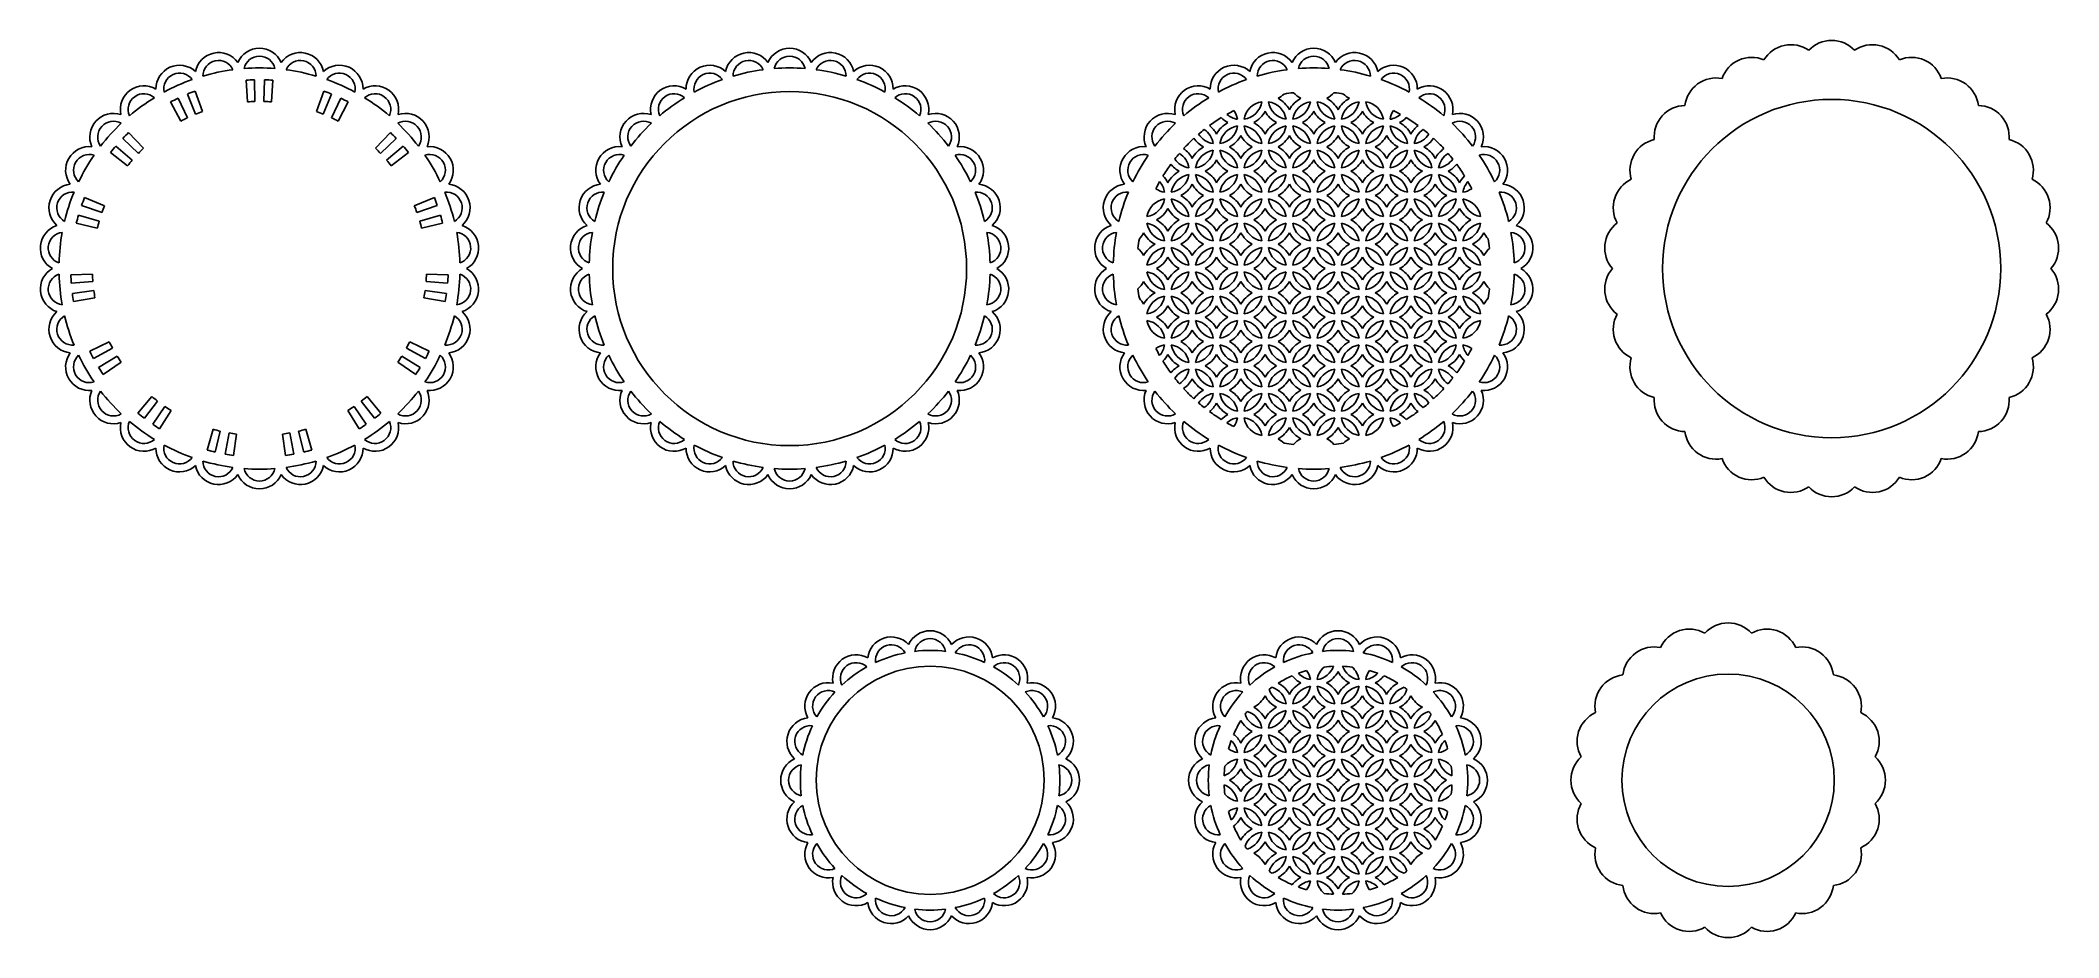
# Model space of a CAD drawing. Extents: x -965 to -452, y -371 to -143.
import ezdxf

# ---------------------------------------------------------------- set-up
doc = ezdxf.new("R2010")
doc.units = 0
doc.layers.get('0').update_dxf_attribs({"linetype": 'CONTINUOUS'})

msp = doc.modelspace()

# ---------------------------------------------------------------- linework, layer by layer
for p, q in [((-912.949261, -153.427978), (-912.558563, -158.914083)), ((-910.837313, -153.324265), (-910.688609, -158.822255)), ((-908.241751, -153.324265), (-908.390455, -158.822255)), ((-906.129803, -153.427978), (-906.520502, -158.914083)), ((-932.128512, -158.954174), (-929.540192, -163.80707)), ((-930.241336, -158.000421), (-927.869254, -162.962601)), ((-927.870172, -156.944711), (-925.769786, -162.027858)), ((-925.898628, -156.180451), (-924.024148, -161.351169)), ((-893.180436, -156.180451), (-895.054916, -161.351169)), ((-891.208892, -156.944711), (-893.309278, -162.027858)), ((-888.837729, -158.000421), (-891.20981, -162.962601)), ((-886.950552, -158.954174), (-889.538873, -163.80707)), ((-944.329059, -168.235751), (-940.342759, -172.025133)), ((-942.838816, -166.735665), (-939.023273, -170.696932)), ((-876.240248, -166.735665), (-880.055791, -170.696932)), ((-874.750006, -168.235751), (-878.736306, -172.025133)), ((-947.401924, -171.80351), (-943.063525, -175.184086)), ((-946.065829, -170.164629), (-941.880524, -173.732994)), ((-873.013236, -170.164629), (-877.198541, -173.732994)), ((-871.67714, -171.80351), (-876.015539, -175.184086)), ((-954.021256, -183.268529), (-948.924392, -185.335405)), ((-865.057809, -183.268529), (-870.154673, -185.335405)), ((-956.128584, -189.754218), (-950.790255, -191.077942)), ((-955.574593, -187.713588), (-950.299742, -189.271134)), ((-954.77252, -185.245061), (-949.589574, -187.08546)), ((-864.306544, -185.245061), (-869.489491, -187.08546)), ((-863.504472, -187.713588), (-868.779322, -189.271134)), ((-862.95048, -189.754218), (-868.288809, -191.077942)), ((-957.512401, -202.920359), (-952.01551, -202.735463)), ((-957.394787, -205.031578), (-951.911372, -204.604771)), ((-861.684277, -205.031578), (-867.167692, -204.604771)), ((-861.566663, -202.920359), (-867.063554, -202.735463)), ((-957.123477, -207.612921), (-951.67115, -206.890336)), ((-956.799574, -209.702459), (-951.384361, -208.740447)), ((-862.279491, -209.702459), (-867.694704, -208.740447)), ((-861.955587, -207.612921), (-867.407915, -206.890336)), ((-952.708602, -222.293176), (-947.762146, -219.888478)), ((-866.370463, -222.293176), (-871.316919, -219.888478)), ((-951.742446, -224.174033), (-946.906695, -221.55382)), ((-950.444665, -226.421855), (-945.757618, -223.544079)), ((-949.298873, -228.199), (-944.743115, -225.117592)), ((-869.780191, -228.199), (-874.335949, -225.117592)), ((-868.6344, -226.421855), (-873.321446, -223.544079)), ((-867.336619, -224.174033), (-872.172369, -221.55382)), ((-940.440478, -238.037244), (-936.899745, -233.828538)), ((-938.792837, -239.362521), (-935.440896, -235.00196)), ((-880.286227, -239.362521), (-883.638169, -235.00196)), ((-878.638586, -238.037244), (-882.17932, -233.828538)), ((-936.692983, -240.888154), (-933.58165, -236.352781)), ((-934.923421, -242.04562), (-932.01485, -237.377621)), ((-884.155643, -242.04562), (-887.064214, -237.377621)), ((-882.386081, -240.888154), (-885.497414, -236.352781)), ((-922.8293, -247.43027), (-921.306514, -242.14528)), ((-920.785066, -247.970815), (-919.496516, -242.623887)), ((-918.246224, -248.510463), (-917.248582, -243.1017)), ((-916.158864, -248.848115), (-915.400399, -243.400663)), ((-902.9202, -248.848115), (-903.678666, -243.400663)), ((-900.832841, -248.510463), (-901.830482, -243.1017)), ((-898.293998, -247.970815), (-899.582549, -242.623887)), ((-896.249764, -247.43027), (-897.77255, -242.14528))]:
    msp.add_line(p, q)
for centre, radius in [((-774.699193, -201.306718), 45), ((-509.676031, -201.306718), 43), ((-738.967706, -331.367689), 29), ((-536.00903, -331.367689), 27)]:
    msp.add_circle(centre, radius)
for centre, radius, start, end in [((-509.676031, -151.306718), 8, 43.208909, 136.791091), ((-919.935117, -152.399338), 6, 35.416719, 168.583281), ((-919.935117, -152.399338), 4, 24.268899, 179.731101), ((-909.539532, -151.306718), 6, 23.416719, 156.583281), ((-909.539532, -151.306718), 4, 12.268899, 167.731101), ((-899.143948, -152.399338), 6, 11.416719, 144.583281), ((-899.143948, -152.399338), 4, 0.268899, 155.731101), ((-785.094778, -152.399338), 6, 35.416719, 168.583281), ((-785.094778, -152.399338), 4, 24.268899, 179.731101), ((-774.699193, -151.306718), 6, 23.416719, 156.583281), ((-774.699193, -151.306718), 4, 12.268899, 167.731101), ((-764.303609, -152.399338), 6, 11.416719, 144.583281), ((-764.303609, -152.399338), 4, 0.268899, 155.731101), ((-651.793881, -152.399338), 6, 35.416719, 168.583281), ((-651.793881, -152.399338), 4, 24.268899, 179.731101), ((-641.398297, -151.306718), 6, 23.416719, 156.583281), ((-641.398297, -151.306718), 4, 12.268899, 167.731101), ((-631.002712, -152.399338), 6, 11.416719, 144.583281), ((-631.002712, -152.399338), 4, 0.268899, 155.731101), ((-530.012863, -155.629445), 8, 67.208909, 160.791091), ((-520.071615, -152.399338), 8, 55.208909, 148.791091), ((-499.280446, -152.399338), 8, 31.208909, 124.791091), ((-489.339198, -155.629445), 8, 19.208909, 112.791091), ((-929.876364, -155.629445), 6, 47.416719, 180.583281), ((-929.876364, -155.629445), 4, 36.268899, 191.731101), ((-909.539532, -201.306718), 51, 109.604537, 118.395463), ((-909.539532, -201.306718), 51, 97.604537, 106.395463), ((-909.539532, -201.306718), 51, 85.604537, 94.395463), ((-909.539532, -201.306718), 48, 91.549301, 94.073495), ((-909.539532, -201.306718), 48, 85.926505, 88.450699), ((-909.539532, -201.306718), 51, 73.604537, 82.395463), ((-889.2027, -155.629445), 6, 359.416719, 132.583281), ((-889.2027, -155.629445), 4, 348.268899, 143.731101), ((-909.539532, -201.306718), 51, 61.604537, 70.395463), ((-795.036026, -155.629445), 6, 47.416719, 180.583281), ((-795.036026, -155.629445), 4, 36.268899, 191.731101), ((-774.699193, -201.306718), 51, 109.604537, 118.395463), ((-774.699193, -201.306718), 51, 97.604537, 106.395463), ((-774.699193, -201.306718), 51, 85.604537, 94.395463), ((-774.699193, -201.306718), 51, 73.604537, 82.395463), ((-754.362361, -155.629445), 6, 359.416719, 132.583281), ((-754.362361, -155.629445), 4, 348.268899, 143.731101), ((-774.699193, -201.306718), 51, 61.604537, 70.395463), ((-661.735129, -155.629445), 6, 47.416719, 180.583281), ((-661.735129, -155.629445), 4, 36.268899, 191.731101), ((-641.398297, -201.306718), 51, 109.604537, 118.395463), ((-641.398297, -201.306718), 51, 97.604537, 106.395463), ((-641.398297, -201.306718), 51, 85.604537, 94.395463), ((-641.398297, -201.306718), 51, 73.604537, 82.395463), ((-621.061465, -155.629445), 6, 359.416719, 132.583281), ((-621.061465, -155.629445), 4, 348.268899, 143.731101), ((-641.398297, -201.306718), 51, 61.604537, 70.395463), ((-539.065293, -160.855868), 8, 79.208909, 172.791091), ((-480.286768, -160.855868), 8, 7.208909, 100.791091), ((-938.928795, -160.855868), 6, 59.416719, 192.583281), ((-938.928795, -160.855868), 4, 48.268899, 203.731101), ((-909.539532, -201.306718), 51, 121.604537, 130.395463), ((-909.539532, -201.306718), 48, 115.549301, 118.073495), ((-909.539532, -201.306718), 48, 109.926505, 112.450699), ((-909.539532, -201.306718), 42.5, 91.549301, 94.073495), ((-909.539532, -201.306718), 42.5, 85.926505, 88.450699), ((-909.539532, -201.306718), 48, 67.549301, 70.073495), ((-909.539532, -201.306718), 48, 61.926505, 64.450699), ((-880.15027, -160.855868), 6, 347.416719, 120.583281), ((-880.15027, -160.855868), 4, 336.268899, 131.731101), ((-909.539532, -201.306718), 51, 49.604537, 58.395463), ((-804.088456, -160.855868), 6, 59.416719, 192.583281), ((-804.088456, -160.855868), 4, 48.268899, 203.731101), ((-774.699193, -201.306718), 51, 121.604537, 130.395463), ((-745.309931, -160.855868), 6, 347.416719, 120.583281), ((-745.309931, -160.855868), 4, 336.268899, 131.731101), ((-774.699193, -201.306718), 51, 49.604537, 58.395463), ((-670.787559, -160.855868), 6, 59.416719, 192.583281), ((-670.787559, -160.855868), 4, 48.268899, 203.731101), ((-641.398297, -201.306718), 51, 121.604537, 130.395463), ((-653.761745, -164.216374), 5.4, 99.044199, 170.955801), ((-659.943469, -158.03465), 5.4, 279.044199, 350.955801), ((-647.580021, -158.03465), 5.4, 189.044199, 260.955801), ((-653.761745, -164.216374), 5.4, 9.044199, 80.955801), ((-653.761745, -151.852926), 7, 297.980975, 313.308284), ((-653.761745, -164.216374), 7, 27.980975, 62.019025), ((-641.398297, -201.306718), 45, 96.562595, 99.674116), ((-641.398297, -164.216374), 7, 117.980975, 152.019025), ((-647.580021, -158.03465), 5.4, 279.044199, 350.955801), ((-641.398297, -164.216374), 5.4, 99.044199, 170.955801), ((-641.398297, -151.852926), 7, 222.717073, 242.019025), ((-641.398297, -164.216374), 5.4, 9.044199, 80.955801), ((-635.216573, -158.03465), 5.4, 189.044199, 260.955801), ((-641.398297, -151.852926), 7, 297.980975, 317.282927), ((-641.398297, -164.216374), 7, 27.980975, 62.019025), ((-641.398297, -201.306718), 45, 80.325884, 83.437405), ((-629.034849, -164.216374), 7, 117.980975, 152.019025), ((-629.034849, -164.216374), 5.4, 99.044199, 170.955801), ((-635.216573, -158.03465), 5.4, 279.044199, 350.955801), ((-629.034849, -151.852926), 7, 226.691716, 242.019025), ((-622.853125, -158.03465), 5.4, 189.044199, 260.955801), ((-629.034849, -164.216374), 5.4, 9.044199, 80.955801), ((-612.009034, -160.855868), 6, 347.416719, 120.583281), ((-612.009034, -160.855868), 4, 336.268899, 131.731101), ((-641.398297, -201.306718), 51, 49.604537, 58.395463), ((-946.696774, -167.850188), 6, 71.416719, 204.583281), ((-946.696774, -167.850188), 4, 60.268899, 215.731101), ((-909.539532, -201.306718), 42.5, 115.549301, 118.073495), ((-909.539532, -201.306718), 42.5, 109.926505, 112.450699), ((-909.539532, -201.306718), 42.5, 67.549301, 70.073495), ((-909.539532, -201.306718), 42.5, 61.926505, 64.450699), ((-872.382291, -167.850188), 4, 324.268899, 119.731101), ((-872.382291, -167.850188), 6, 335.416719, 108.583281), ((-811.856435, -167.850188), 6, 71.416719, 204.583281), ((-811.856435, -167.850188), 4, 60.268899, 215.731101), ((-737.541952, -167.850188), 4, 324.268899, 119.731101), ((-737.541952, -167.850188), 6, 335.416719, 108.583281), ((-678.555538, -167.850188), 6, 71.416719, 204.583281), ((-678.555538, -167.850188), 4, 60.268899, 215.731101), ((-641.398297, -201.306718), 45, 121.526588, 126.102514), ((-659.943469, -170.398098), 7, 117.980975, 152.019025), ((-659.943469, -158.03465), 7, 224.589702, 242.019025), ((-641.398297, -201.306718), 45, 116.799103, 119.405672), ((-659.943469, -158.03465), 5.4, 228.906314, 260.955801), ((-666.125193, -164.216374), 5.4, 9.044199, 34.728735), ((-659.943469, -158.03465), 7, 297.980975, 332.019025), ((-659.943469, -170.398098), 7, 27.980975, 62.019025), ((-647.580021, -158.03465), 7, 207.980975, 242.019025), ((-647.580021, -170.398098), 7, 117.980975, 152.019025), ((-647.580021, -158.03465), 7, 297.980975, 332.019025), ((-647.580021, -170.398098), 7, 27.980975, 62.019025), ((-635.216573, -158.03465), 7, 207.980975, 242.019025), ((-635.216573, -170.398098), 7, 117.980975, 152.019025), ((-635.216573, -158.03465), 7, 297.980975, 332.019025), ((-635.216573, -170.398098), 7, 27.980975, 62.019025), ((-622.853125, -158.03465), 7, 207.980975, 242.019025), ((-622.853125, -170.398098), 7, 117.980975, 152.019025), ((-616.671401, -164.216374), 5.4, 145.271265, 170.955801), ((-622.853125, -158.03465), 5.4, 279.044199, 311.093686), ((-641.398297, -201.306718), 45, 60.594328, 63.200897), ((-622.853125, -158.03465), 7, 297.980975, 315.410298), ((-622.853125, -170.398098), 7, 27.980975, 62.019025), ((-641.398297, -201.306718), 45, 53.897486, 58.473412), ((-604.241055, -167.850188), 4, 324.268899, 119.731101), ((-604.241055, -167.850188), 6, 335.416719, 108.583281), ((-546.833272, -167.850188), 8, 91.208909, 184.791091), ((-472.518789, -167.850188), 8, 355.208909, 88.791091), ((-909.539532, -201.306718), 51, 133.604537, 142.395463), ((-909.539532, -201.306718), 48, 133.926505, 136.450699), ((-909.539532, -201.306718), 48, 43.549301, 46.073495), ((-909.539532, -201.306718), 51, 37.604537, 46.395463), ((-774.699193, -201.306718), 51, 133.604537, 142.395463), ((-774.699193, -201.306718), 51, 37.604537, 46.395463), ((-641.398297, -201.306718), 51, 133.604537, 142.395463), ((-641.398297, -201.306718), 45, 132.637655, 137.362345), ((-666.125193, -164.216374), 7, 214.71039, 242.019025), ((-641.398297, -201.306718), 45, 128.221484, 130.581032), ((-666.125193, -164.216374), 5.4, 212.6514, 260.955801), ((-672.306917, -170.398098), 5.4, 9.044199, 55.391906), ((-672.306917, -170.398098), 7, 27.980975, 51.126848), ((-659.943469, -170.398098), 5.4, 99.044199, 170.955801), ((-666.125193, -164.216374), 5.4, 279.044199, 350.955801), ((-666.125193, -164.216374), 7, 297.980975, 332.019025), ((-653.761745, -164.216374), 7, 207.980975, 242.019025), ((-659.943469, -170.398098), 5.4, 9.044199, 80.955801), ((-653.761745, -164.216374), 5.4, 189.044199, 260.955801), ((-647.580021, -170.398098), 5.4, 99.044199, 170.955801), ((-653.761745, -164.216374), 5.4, 279.044199, 350.955801), ((-653.761745, -164.216374), 7, 297.980975, 332.019025), ((-641.398297, -164.216374), 7, 207.980975, 242.019025), ((-641.398297, -164.216374), 5.4, 189.044199, 260.955801), ((-647.580021, -170.398098), 5.4, 9.044199, 80.955801), ((-635.216573, -170.398098), 5.4, 99.044199, 170.955801), ((-641.398297, -164.216374), 5.4, 279.044199, 350.955801), ((-641.398297, -164.216374), 7, 297.980975, 332.019025), ((-629.034849, -164.216374), 7, 207.980975, 242.019025), ((-629.034849, -164.216374), 5.4, 189.044199, 260.955801), ((-635.216573, -170.398098), 5.4, 9.044199, 80.955801), ((-622.853125, -170.398098), 5.4, 99.044199, 170.955801), ((-629.034849, -164.216374), 5.4, 279.044199, 350.955801), ((-629.034849, -164.216374), 7, 297.980975, 332.019025), ((-616.671401, -164.216374), 7, 207.980975, 242.019025), ((-622.853125, -170.398098), 5.4, 9.044199, 80.955801), ((-616.671401, -164.216374), 5.4, 189.044199, 260.955801), ((-610.489677, -170.398098), 7, 128.873152, 152.019025), ((-610.489677, -170.398098), 5.4, 124.608094, 170.955801), ((-616.671401, -164.216374), 5.4, 279.044199, 327.3486), ((-641.398297, -201.306718), 45, 49.418968, 51.778516), ((-616.671401, -164.216374), 7, 297.980975, 325.28961), ((-641.398297, -201.306718), 45, 42.637655, 47.362345), ((-641.398297, -201.306718), 51, 37.604537, 46.395463), ((-552.977301, -176.306718), 8, 103.208909, 196.791091), ((-466.37476, -176.306718), 8, 343.208909, 76.791091), ((-952.840802, -176.306718), 6, 83.416719, 216.583281), ((-952.840802, -176.306718), 4, 72.268899, 227.731101), ((-909.539532, -201.306718), 51, 145.604537, 154.395463), ((-909.539532, -201.306718), 48, 139.549301, 142.073495), ((-909.539532, -201.306718), 42.5, 139.549301, 142.073495), ((-909.539532, -201.306718), 42.5, 133.926505, 136.450699), ((-909.539532, -201.306718), 42.5, 43.549301, 46.073495), ((-909.539532, -201.306718), 42.5, 37.926505, 40.450699), ((-909.539532, -201.306718), 48, 37.926505, 40.450699), ((-866.238262, -176.306718), 4, 312.268899, 107.731101), ((-909.539532, -201.306718), 51, 25.604537, 34.395463), ((-866.238262, -176.306718), 6, 323.416719, 96.583281), ((-818.000464, -176.306718), 6, 83.416719, 216.583281), ((-818.000464, -176.306718), 4, 72.268899, 227.731101), ((-774.699193, -201.306718), 51, 145.604537, 154.395463), ((-731.397923, -176.306718), 4, 312.268899, 107.731101), ((-774.699193, -201.306718), 51, 25.604537, 34.395463), ((-731.397923, -176.306718), 6, 323.416719, 96.583281), ((-684.699567, -176.306718), 6, 83.416719, 216.583281), ((-684.699567, -176.306718), 4, 72.268899, 227.731101), ((-641.398297, -201.306718), 51, 145.604537, 154.395463), ((-641.398297, -201.306718), 45, 139.418968, 141.778516), ((-672.306917, -170.398098), 5.4, 214.608094, 260.955801), ((-678.488641, -176.579822), 5.4, 9.044199, 57.3486), ((-678.488641, -176.579822), 7, 27.980975, 55.28961), ((-666.125193, -176.579822), 7, 117.980975, 152.019025), ((-672.306917, -170.398098), 5.4, 279.044199, 350.955801), ((-666.125193, -176.579822), 5.4, 99.044199, 170.955801), ((-672.306917, -170.398098), 7, 297.980975, 332.019025), ((-659.943469, -170.398098), 7, 207.980975, 242.019025), ((-659.943469, -170.398098), 5.4, 189.044199, 260.955801), ((-666.125193, -176.579822), 5.4, 9.044199, 80.955801), ((-666.125193, -176.579822), 7, 27.980975, 62.019025), ((-653.761745, -176.579822), 7, 117.980975, 152.019025), ((-659.943469, -170.398098), 5.4, 279.044199, 350.955801), ((-653.761745, -176.579822), 5.4, 99.044199, 170.955801), ((-659.943469, -170.398098), 7, 297.980975, 332.019025), ((-647.580021, -170.398098), 7, 207.980975, 242.019025), ((-653.761745, -176.579822), 5.4, 9.044199, 80.955801), ((-647.580021, -170.398098), 5.4, 189.044199, 260.955801), ((-653.761745, -176.579822), 7, 27.980975, 62.019025), ((-641.398297, -176.579822), 7, 117.980975, 152.019025), ((-641.398297, -176.579822), 5.4, 99.044199, 170.955801), ((-647.580021, -170.398098), 5.4, 279.044199, 350.955801), ((-647.580021, -170.398098), 7, 297.980975, 332.019025), ((-635.216573, -170.398098), 7, 207.980975, 242.019025), ((-641.398297, -176.579822), 5.4, 9.044199, 80.955801), ((-635.216573, -170.398098), 5.4, 189.044199, 260.955801), ((-641.398297, -176.579822), 7, 27.980975, 62.019025), ((-629.034849, -176.579822), 7, 117.980975, 152.019025), ((-629.034849, -176.579822), 5.4, 99.044199, 170.955801), ((-635.216573, -170.398098), 5.4, 279.044199, 350.955801), ((-635.216573, -170.398098), 7, 297.980975, 332.019025), ((-622.853125, -170.398098), 7, 207.980975, 242.019025), ((-622.853125, -170.398098), 5.4, 189.044199, 260.955801), ((-629.034849, -176.579822), 5.4, 9.044199, 80.955801), ((-629.034849, -176.579822), 7, 27.980975, 62.019025), ((-616.671401, -176.579822), 7, 117.980975, 152.019025), ((-622.853125, -170.398098), 5.4, 279.044199, 350.955801), ((-616.671401, -176.579822), 5.4, 99.044199, 170.955801), ((-622.853125, -170.398098), 7, 297.980975, 332.019025), ((-610.489677, -170.398098), 7, 207.980975, 242.019025), ((-610.489677, -170.398098), 5.4, 189.044199, 260.955801), ((-616.671401, -176.579822), 5.4, 9.044199, 80.955801), ((-616.671401, -176.579822), 7, 27.980975, 62.019025), ((-604.307953, -176.579822), 7, 124.71039, 152.019025), ((-604.307953, -176.579822), 5.4, 122.6514, 170.955801), ((-610.489677, -170.398098), 5.4, 279.044199, 325.391906), ((-641.398297, -201.306718), 45, 38.221484, 40.581032), ((-598.097026, -176.306718), 4, 312.268899, 107.731101), ((-641.398297, -201.306718), 51, 25.604537, 34.395463), ((-598.097026, -176.306718), 6, 323.416719, 96.583281), ((-641.398297, -201.306718), 45, 150.594328, 153.200897), ((-684.670365, -182.761546), 5.4, 9.044199, 41.093686), ((-684.670365, -182.761546), 7, 27.980975, 45.410298), ((-641.398297, -201.306718), 45, 143.897486, 148.473412), ((-672.306917, -182.761546), 7, 117.980975, 152.019025), ((-672.306917, -170.398098), 7, 218.873152, 242.019025), ((-672.306917, -182.761546), 5.4, 99.044199, 170.955801), ((-678.488641, -176.579822), 5.4, 279.044199, 350.955801), ((-666.125193, -176.579822), 5.4, 189.044199, 260.955801), ((-672.306917, -182.761546), 5.4, 9.044199, 80.955801), ((-672.306917, -182.761546), 7, 27.980975, 62.019025), ((-659.943469, -182.761546), 7, 117.980975, 152.019025), ((-659.943469, -182.761546), 5.4, 99.044199, 170.955801), ((-666.125193, -176.579822), 5.4, 279.044199, 350.955801), ((-653.761745, -176.579822), 5.4, 189.044199, 260.955801), ((-659.943469, -182.761546), 5.4, 9.044199, 80.955801), ((-659.943469, -182.761546), 7, 27.980975, 62.019025), ((-647.580021, -182.761546), 7, 117.980975, 152.019025), ((-653.761745, -176.579822), 5.4, 279.044199, 350.955801), ((-647.580021, -182.761546), 5.4, 99.044199, 170.955801), ((-647.580021, -182.761546), 5.4, 9.044199, 80.955801), ((-641.398297, -176.579822), 5.4, 189.044199, 260.955801), ((-647.580021, -182.761546), 7, 27.980975, 62.019025), ((-635.216573, -182.761546), 7, 117.980975, 152.019025), ((-641.398297, -176.579822), 5.4, 279.044199, 350.955801), ((-635.216573, -182.761546), 5.4, 99.044199, 170.955801), ((-629.034849, -176.579822), 5.4, 189.044199, 260.955801), ((-635.216573, -182.761546), 5.4, 9.044199, 80.955801), ((-635.216573, -182.761546), 7, 27.980975, 62.019025), ((-622.853125, -182.761546), 7, 117.980975, 152.019025), ((-629.034849, -176.579822), 5.4, 279.044199, 350.955801), ((-622.853125, -182.761546), 5.4, 99.044199, 170.955801), ((-622.853125, -182.761546), 5.4, 9.044199, 80.955801), ((-616.671401, -176.579822), 5.4, 189.044199, 260.955801), ((-622.853125, -182.761546), 7, 27.980975, 62.019025), ((-610.489677, -182.761546), 7, 117.980975, 152.019025), ((-616.671401, -176.579822), 5.4, 279.044199, 350.955801), ((-610.489677, -182.761546), 5.4, 99.044199, 170.955801), ((-604.307953, -176.579822), 5.4, 189.044199, 260.955801), ((-610.489677, -182.761546), 5.4, 9.044199, 80.955801), ((-610.489677, -170.398098), 7, 297.980975, 321.126848), ((-610.489677, -182.761546), 7, 27.980975, 62.019025), ((-641.398297, -201.306718), 45, 31.526588, 36.102514), ((-598.126229, -182.761546), 7, 134.589702, 152.019025), ((-598.126229, -182.761546), 5.4, 138.906314, 170.955801), ((-641.398297, -201.306718), 45, 26.799103, 29.405672), ((-557.228856, -185.855868), 8, 115.208909, 208.791091), ((-462.123205, -185.855868), 8, 331.208909, 64.791091), ((-957.092358, -185.855868), 6, 95.416719, 228.583281), ((-957.092358, -185.855868), 4, 84.268899, 239.731101), ((-909.539532, -201.306718), 51, 157.604537, 166.395463), ((-909.539532, -201.306718), 48, 157.926505, 160.450699), ((-909.539532, -201.306718), 48, 19.549301, 22.073495), ((-861.986706, -185.855868), 4, 300.268899, 95.731101), ((-909.539532, -201.306718), 51, 13.604537, 22.395463), ((-861.986706, -185.855868), 6, 311.416719, 84.583281), ((-822.252019, -185.855868), 6, 95.416719, 228.583281), ((-822.252019, -185.855868), 4, 84.268899, 239.731101), ((-774.699193, -201.306718), 51, 157.604537, 166.395463), ((-727.146368, -185.855868), 4, 300.268899, 95.731101), ((-774.699193, -201.306718), 51, 13.604537, 22.395463), ((-727.146368, -185.855868), 6, 311.416719, 84.583281), ((-688.951122, -185.855868), 6, 95.416719, 228.583281), ((-688.951122, -185.855868), 4, 84.268899, 239.731101), ((-641.398297, -201.306718), 51, 157.604537, 166.395463), ((-678.488641, -188.94327), 5.4, 99.044199, 170.955801), ((-684.670365, -182.761546), 5.4, 279.044199, 350.955801), ((-678.488641, -176.579822), 5.4, 235.271265, 260.955801), ((-672.306917, -182.761546), 5.4, 189.044199, 260.955801), ((-678.488641, -188.94327), 5.4, 9.044199, 80.955801), ((-678.488641, -176.579822), 7, 297.980975, 332.019025), ((-678.488641, -188.94327), 7, 27.980975, 62.019025), ((-666.125193, -176.579822), 7, 207.980975, 242.019025), ((-666.125193, -188.94327), 7, 117.980975, 152.019025), ((-666.125193, -188.94327), 5.4, 99.044199, 170.955801), ((-672.306917, -182.761546), 5.4, 279.044199, 350.955801), ((-659.943469, -182.761546), 5.4, 189.044199, 260.955801), ((-666.125193, -188.94327), 5.4, 9.044199, 80.955801), ((-666.125193, -176.579822), 7, 297.980975, 332.019025), ((-666.125193, -188.94327), 7, 27.980975, 62.019025), ((-653.761745, -176.579822), 7, 207.980975, 242.019025), ((-653.761745, -188.94327), 7, 117.980975, 152.019025), ((-653.761745, -188.94327), 5.4, 99.044199, 170.955801), ((-659.943469, -182.761546), 5.4, 279.044199, 350.955801), ((-653.761745, -188.94327), 5.4, 9.044199, 80.955801), ((-647.580021, -182.761546), 5.4, 189.044199, 260.955801), ((-653.761745, -176.579822), 7, 297.980975, 332.019025), ((-653.761745, -188.94327), 7, 27.980975, 62.019025), ((-641.398297, -176.579822), 7, 207.980975, 242.019025), ((-641.398297, -188.94327), 7, 117.980975, 152.019025), ((-641.398297, -188.94327), 5.4, 99.044199, 170.955801), ((-647.580021, -182.761546), 5.4, 279.044199, 350.955801), ((-641.398297, -188.94327), 5.4, 9.044199, 80.955801), ((-635.216573, -182.761546), 5.4, 189.044199, 260.955801), ((-641.398297, -176.579822), 7, 297.980975, 332.019025), ((-641.398297, -188.94327), 7, 27.980975, 62.019025), ((-629.034849, -176.579822), 7, 207.980975, 242.019025), ((-629.034849, -188.94327), 7, 117.980975, 152.019025), ((-629.034849, -188.94327), 5.4, 99.044199, 170.955801), ((-635.216573, -182.761546), 5.4, 279.044199, 350.955801), ((-629.034849, -188.94327), 5.4, 9.044199, 80.955801), ((-622.853125, -182.761546), 5.4, 189.044199, 260.955801), ((-629.034849, -176.579822), 7, 297.980975, 332.019025), ((-629.034849, -188.94327), 7, 27.980975, 62.019025), ((-616.671401, -176.579822), 7, 207.980975, 242.019025), ((-616.671401, -188.94327), 7, 117.980975, 152.019025), ((-622.853125, -182.761546), 5.4, 279.044199, 350.955801), ((-616.671401, -188.94327), 5.4, 99.044199, 170.955801), ((-610.489677, -182.761546), 5.4, 189.044199, 260.955801), ((-616.671401, -188.94327), 5.4, 9.044199, 80.955801), ((-616.671401, -176.579822), 7, 297.980975, 332.019025), ((-616.671401, -188.94327), 7, 27.980975, 62.019025), ((-604.307953, -176.579822), 7, 207.980975, 242.019025), ((-604.307953, -188.94327), 7, 117.980975, 152.019025), ((-610.489677, -182.761546), 5.4, 279.044199, 350.955801), ((-604.307953, -188.94327), 5.4, 99.044199, 170.955801), ((-604.307953, -176.579822), 5.4, 279.044199, 304.728735), ((-604.307953, -188.94327), 5.4, 9.044199, 80.955801), ((-598.126229, -182.761546), 5.4, 189.044199, 260.955801), ((-593.845471, -185.855868), 4, 300.268899, 95.731101), ((-641.398297, -201.306718), 51, 13.604537, 22.395463), ((-593.845471, -185.855868), 6, 311.416719, 84.583281), ((-909.539532, -201.306718), 48, 163.549301, 166.073495), ((-909.539532, -201.306718), 42.5, 163.549301, 166.073495), ((-909.539532, -201.306718), 42.5, 157.926505, 160.450699), ((-909.539532, -201.306718), 42.5, 19.549301, 22.073495), ((-909.539532, -201.306718), 42.5, 13.926505, 16.450699), ((-909.539532, -201.306718), 48, 13.926505, 16.450699), ((-684.670365, -195.124994), 5.4, 9.044199, 80.955801), ((-678.488641, -188.94327), 5.4, 189.044199, 260.955801), ((-684.670365, -182.761546), 7, 297.980975, 332.019025), ((-684.670365, -195.124994), 7, 27.980975, 62.019025), ((-672.306917, -182.761546), 7, 207.980975, 242.019025), ((-672.306917, -195.124994), 7, 117.980975, 152.019025), ((-678.488641, -188.94327), 5.4, 279.044199, 350.955801), ((-672.306917, -195.124994), 5.4, 99.044199, 170.955801), ((-672.306917, -195.124994), 5.4, 9.044199, 80.955801), ((-666.125193, -188.94327), 5.4, 189.044199, 260.955801), ((-672.306917, -182.761546), 7, 297.980975, 332.019025), ((-672.306917, -195.124994), 7, 27.980975, 62.019025), ((-659.943469, -182.761546), 7, 207.980975, 242.019025), ((-659.943469, -195.124994), 7, 117.980975, 152.019025), ((-659.943469, -195.124994), 5.4, 99.044199, 170.955801), ((-666.125193, -188.94327), 5.4, 279.044199, 350.955801), ((-659.943469, -195.124994), 5.4, 9.044199, 80.955801), ((-653.761745, -188.94327), 5.4, 189.044199, 260.955801), ((-659.943469, -182.761546), 7, 297.980975, 332.019025), ((-659.943469, -195.124994), 7, 27.980975, 62.019025), ((-647.580021, -182.761546), 7, 207.980975, 242.019025), ((-647.580021, -195.124994), 7, 117.980975, 152.019025), ((-653.761745, -188.94327), 5.4, 279.044199, 350.955801), ((-647.580021, -195.124994), 5.4, 99.044199, 170.955801), ((-647.580021, -195.124994), 5.4, 9.044199, 80.955801), ((-641.398297, -188.94327), 5.4, 189.044199, 260.955801), ((-647.580021, -182.761546), 7, 297.980975, 332.019025), ((-647.580021, -195.124994), 7, 27.980975, 62.019025), ((-635.216573, -182.761546), 7, 207.980975, 242.019025), ((-635.216573, -195.124994), 7, 117.980975, 152.019025), ((-641.398297, -188.94327), 5.4, 279.044199, 350.955801), ((-635.216573, -195.124994), 5.4, 99.044199, 170.955801), ((-635.216573, -195.124994), 5.4, 9.044199, 80.955801), ((-629.034849, -188.94327), 5.4, 189.044199, 260.955801), ((-635.216573, -182.761546), 7, 297.980975, 332.019025), ((-635.216573, -195.124994), 7, 27.980975, 62.019025), ((-622.853125, -182.761546), 7, 207.980975, 242.019025), ((-622.853125, -195.124994), 7, 117.980975, 152.019025), ((-629.034849, -188.94327), 5.4, 279.044199, 350.955801), ((-622.853125, -195.124994), 5.4, 99.044199, 170.955801), ((-622.853125, -195.124994), 5.4, 9.044199, 80.955801), ((-616.671401, -188.94327), 5.4, 189.044199, 260.955801), ((-622.853125, -182.761546), 7, 297.980975, 332.019025), ((-622.853125, -195.124994), 7, 27.980975, 62.019025), ((-610.489677, -182.761546), 7, 207.980975, 242.019025), ((-610.489677, -195.124994), 7, 117.980975, 152.019025), ((-610.489677, -195.124994), 5.4, 99.044199, 170.955801), ((-616.671401, -188.94327), 5.4, 279.044199, 350.955801), ((-610.489677, -195.124994), 5.4, 9.044199, 80.955801), ((-604.307953, -188.94327), 5.4, 189.044199, 260.955801), ((-610.489677, -182.761546), 7, 297.980975, 332.019025), ((-610.489677, -195.124994), 7, 27.980975, 62.019025), ((-598.126229, -182.761546), 7, 207.980975, 242.019025), ((-598.126229, -195.124994), 7, 117.980975, 152.019025), ((-598.126229, -195.124994), 5.4, 99.044199, 170.955801), ((-604.307953, -188.94327), 5.4, 279.044199, 350.955801), ((-559.402125, -196.080295), 8, 127.208909, 220.791091), ((-459.949936, -196.080295), 8, 319.208909, 52.791091), ((-959.265627, -196.080295), 6, 107.416719, 240.583281), ((-959.265627, -196.080295), 4, 96.268899, 251.731101), ((-909.539532, -201.306718), 51, 169.604537, 178.395463), ((-859.813437, -196.080295), 4, 288.268899, 83.731101), ((-909.539532, -201.306718), 51, 1.604537, 10.395463), ((-859.813437, -196.080295), 6, 299.416719, 72.583281), ((-824.425288, -196.080295), 6, 107.416719, 240.583281), ((-824.425288, -196.080295), 4, 96.268899, 251.731101), ((-774.699193, -201.306718), 51, 169.604537, 178.395463), ((-724.973099, -196.080295), 4, 288.268899, 83.731101), ((-774.699193, -201.306718), 51, 1.604537, 10.395463), ((-724.973099, -196.080295), 6, 299.416719, 72.583281), ((-691.124391, -196.080295), 6, 107.416719, 240.583281), ((-691.124391, -196.080295), 4, 96.268899, 251.731101), ((-641.398297, -201.306718), 51, 169.604537, 178.395463), ((-641.398297, -201.306718), 45, 170.325884, 173.437405), ((-690.852089, -188.94327), 7, 316.691716, 332.019025), ((-678.488641, -188.94327), 7, 207.980975, 242.019025), ((-678.488641, -188.94327), 7, 297.980975, 332.019025), ((-666.125193, -188.94327), 7, 207.980975, 242.019025), ((-666.125193, -188.94327), 7, 297.980975, 332.019025), ((-653.761745, -188.94327), 7, 207.980975, 242.019025), ((-653.761745, -188.94327), 7, 297.980975, 332.019025), ((-641.398297, -188.94327), 7, 207.980975, 242.019025), ((-641.398297, -188.94327), 7, 297.980975, 332.019025), ((-629.034849, -188.94327), 7, 207.980975, 242.019025), ((-629.034849, -188.94327), 7, 297.980975, 332.019025), ((-616.671401, -188.94327), 7, 207.980975, 242.019025), ((-616.671401, -188.94327), 7, 297.980975, 332.019025), ((-604.307953, -188.94327), 7, 207.980975, 242.019025), ((-604.307953, -188.94327), 7, 297.980975, 332.019025), ((-591.944505, -188.94327), 7, 207.980975, 223.308284), ((-641.398297, -201.306718), 45, 6.562595, 9.674116), ((-591.672202, -196.080295), 4, 288.268899, 83.731101), ((-641.398297, -201.306718), 51, 1.604537, 10.395463), ((-591.672202, -196.080295), 6, 299.416719, 72.583281), ((-690.852089, -201.306718), 7, 27.980975, 47.282927), ((-678.488641, -201.306718), 7, 117.980975, 152.019025), ((-678.488641, -201.306718), 5.4, 99.044199, 170.955801), ((-684.670365, -195.124994), 5.4, 279.044199, 350.955801), ((-684.670365, -195.124994), 7, 297.980975, 332.019025), ((-672.306917, -195.124994), 7, 207.980975, 242.019025), ((-678.488641, -201.306718), 5.4, 9.044199, 80.955801), ((-672.306917, -195.124994), 5.4, 189.044199, 260.955801), ((-678.488641, -201.306718), 7, 27.980975, 62.019025), ((-666.125193, -201.306718), 7, 117.980975, 152.019025), ((-666.125193, -201.306718), 5.4, 99.044199, 170.955801), ((-672.306917, -195.124994), 5.4, 279.044199, 350.955801), ((-672.306917, -195.124994), 7, 297.980975, 332.019025), ((-659.943469, -195.124994), 7, 207.980975, 242.019025), ((-666.125193, -201.306718), 5.4, 9.044199, 80.955801), ((-659.943469, -195.124994), 5.4, 189.044199, 260.955801), ((-666.125193, -201.306718), 7, 27.980975, 62.019025), ((-653.761745, -201.306718), 7, 117.980975, 152.019025), ((-653.761745, -201.306718), 5.4, 99.044199, 170.955801), ((-659.943469, -195.124994), 5.4, 279.044199, 350.955801), ((-659.943469, -195.124994), 7, 297.980975, 332.019025), ((-647.580021, -195.124994), 7, 207.980975, 242.019025), ((-653.761745, -201.306718), 5.4, 9.044199, 80.955801), ((-647.580021, -195.124994), 5.4, 189.044199, 260.955801), ((-653.761745, -201.306718), 7, 27.980975, 62.019025), ((-641.398297, -201.306718), 7, 117.980975, 152.019025), ((-641.398297, -201.306718), 5.4, 99.044199, 170.955801), ((-647.580021, -195.124994), 5.4, 279.044199, 350.955801), ((-647.580021, -195.124994), 7, 297.980975, 332.019025), ((-635.216573, -195.124994), 7, 207.980975, 242.019025), ((-641.398297, -201.306718), 5.4, 9.044199, 80.955801), ((-635.216573, -195.124994), 5.4, 189.044199, 260.955801), ((-641.398297, -201.306718), 7, 27.980975, 62.019025), ((-629.034849, -201.306718), 7, 117.980975, 152.019025), ((-629.034849, -201.306718), 5.4, 99.044199, 170.955801), ((-635.216573, -195.124994), 5.4, 279.044199, 350.955801), ((-635.216573, -195.124994), 7, 297.980975, 332.019025), ((-622.853125, -195.124994), 7, 207.980975, 242.019025), ((-629.034849, -201.306718), 5.4, 9.044199, 80.955801), ((-622.853125, -195.124994), 5.4, 189.044199, 260.955801), ((-629.034849, -201.306718), 7, 27.980975, 62.019025), ((-616.671401, -201.306718), 7, 117.980975, 152.019025), ((-622.853125, -195.124994), 5.4, 279.044199, 350.955801), ((-616.671401, -201.306718), 5.4, 99.044199, 170.955801), ((-622.853125, -195.124994), 7, 297.980975, 332.019025), ((-610.489677, -195.124994), 7, 207.980975, 242.019025), ((-616.671401, -201.306718), 5.4, 9.044199, 80.955801), ((-610.489677, -195.124994), 5.4, 189.044199, 260.955801), ((-616.671401, -201.306718), 7, 27.980975, 62.019025), ((-604.307953, -201.306718), 7, 117.980975, 152.019025), ((-604.307953, -201.306718), 5.4, 99.044199, 170.955801), ((-610.489677, -195.124994), 5.4, 279.044199, 350.955801), ((-610.489677, -195.124994), 7, 297.980975, 332.019025), ((-598.126229, -195.124994), 7, 207.980975, 242.019025), ((-604.307953, -201.306718), 5.4, 9.044199, 80.955801), ((-598.126229, -195.124994), 5.4, 189.044199, 260.955801), ((-604.307953, -201.306718), 7, 27.980975, 62.019025), ((-591.944505, -201.306718), 7, 132.717073, 152.019025), ((-959.265627, -206.533141), 6, 119.416719, 252.583281), ((-959.265627, -206.533141), 4, 108.268899, 263.731101), ((-909.539532, -201.306718), 51, 181.604537, 190.395463), ((-909.539532, -201.306718), 48, 181.926505, 184.450699), ((-909.539532, -201.306718), 42.5, 181.926505, 184.450699), ((-909.539532, -201.306718), 42.5, 355.549301, 358.073495), ((-909.539532, -201.306718), 48, 355.549301, 358.073495), ((-859.813437, -206.533141), 4, 276.268899, 71.731101), ((-909.539532, -201.306718), 51, 349.604537, 358.395463), ((-859.813437, -206.533141), 6, 287.416719, 60.583281), ((-824.425288, -206.533141), 6, 119.416719, 252.583281), ((-824.425288, -206.533141), 4, 108.268899, 263.731101), ((-774.699193, -201.306718), 51, 181.604537, 190.395463), ((-724.973099, -206.533141), 4, 276.268899, 71.731101), ((-774.699193, -201.306718), 51, 349.604537, 358.395463), ((-724.973099, -206.533141), 6, 287.416719, 60.583281), ((-691.124391, -206.533141), 6, 119.416719, 252.583281), ((-691.124391, -206.533141), 4, 108.268899, 263.731101), ((-641.398297, -201.306718), 51, 181.604537, 190.395463), ((-690.852089, -201.306718), 7, 312.717073, 332.019025), ((-678.488641, -201.306718), 7, 207.980975, 242.019025), ((-678.488641, -201.306718), 5.4, 189.044199, 260.955801), ((-684.670365, -207.488442), 5.4, 9.044199, 80.955801), ((-684.670365, -207.488442), 7, 27.980975, 62.019025), ((-672.306917, -207.488442), 7, 117.980975, 152.019025), ((-678.488641, -201.306718), 5.4, 279.044199, 350.955801), ((-672.306917, -207.488442), 5.4, 99.044199, 170.955801), ((-678.488641, -201.306718), 7, 297.980975, 332.019025), ((-666.125193, -201.306718), 7, 207.980975, 242.019025), ((-666.125193, -201.306718), 5.4, 189.044199, 260.955801), ((-672.306917, -207.488442), 5.4, 9.044199, 80.955801), ((-672.306917, -207.488442), 7, 27.980975, 62.019025), ((-659.943469, -207.488442), 7, 117.980975, 152.019025), ((-659.943469, -207.488442), 5.4, 99.044199, 170.955801), ((-666.125193, -201.306718), 5.4, 279.044199, 350.955801), ((-666.125193, -201.306718), 7, 297.980975, 332.019025), ((-653.761745, -201.306718), 7, 207.980975, 242.019025), ((-659.943469, -207.488442), 5.4, 9.044199, 80.955801), ((-653.761745, -201.306718), 5.4, 189.044199, 260.955801), ((-659.943469, -207.488442), 7, 27.980975, 62.019025), ((-647.580021, -207.488442), 7, 117.980975, 152.019025), ((-647.580021, -207.488442), 5.4, 99.044199, 170.955801), ((-653.761745, -201.306718), 5.4, 279.044199, 350.955801), ((-653.761745, -201.306718), 7, 297.980975, 332.019025), ((-641.398297, -201.306718), 7, 207.980975, 242.019025), ((-647.580021, -207.488442), 5.4, 9.044199, 80.955801), ((-641.398297, -201.306718), 5.4, 189.044199, 260.955801), ((-647.580021, -207.488442), 7, 27.980975, 62.019025), ((-635.216573, -207.488442), 7, 117.980975, 152.019025), ((-641.398297, -201.306718), 5.4, 279.044199, 350.955801), ((-635.216573, -207.488442), 5.4, 99.044199, 170.955801), ((-641.398297, -201.306718), 7, 297.980975, 332.019025), ((-629.034849, -201.306718), 7, 207.980975, 242.019025), ((-635.216573, -207.488442), 5.4, 9.044199, 80.955801), ((-629.034849, -201.306718), 5.4, 189.044199, 260.955801), ((-635.216573, -207.488442), 7, 27.980975, 62.019025), ((-622.853125, -207.488442), 7, 117.980975, 152.019025), ((-622.853125, -207.488442), 5.4, 99.044199, 170.955801), ((-629.034849, -201.306718), 5.4, 279.044199, 350.955801), ((-629.034849, -201.306718), 7, 297.980975, 332.019025), ((-616.671401, -201.306718), 7, 207.980975, 242.019025), ((-622.853125, -207.488442), 5.4, 9.044199, 80.955801), ((-616.671401, -201.306718), 5.4, 189.044199, 260.955801), ((-622.853125, -207.488442), 7, 27.980975, 62.019025), ((-610.489677, -207.488442), 7, 117.980975, 152.019025), ((-616.671401, -201.306718), 5.4, 279.044199, 350.955801), ((-610.489677, -207.488442), 5.4, 99.044199, 170.955801), ((-616.671401, -201.306718), 7, 297.980975, 332.019025), ((-604.307953, -201.306718), 7, 207.980975, 242.019025), ((-610.489677, -207.488442), 5.4, 9.044199, 80.955801), ((-604.307953, -201.306718), 5.4, 189.044199, 260.955801), ((-610.489677, -207.488442), 7, 27.980975, 62.019025), ((-598.126229, -207.488442), 7, 117.980975, 152.019025), ((-604.307953, -201.306718), 5.4, 279.044199, 350.955801), ((-598.126229, -207.488442), 5.4, 99.044199, 170.955801), ((-604.307953, -201.306718), 7, 297.980975, 332.019025), ((-591.944505, -201.306718), 7, 207.980975, 227.282927), ((-591.672202, -206.533141), 4, 276.268899, 71.731101), ((-641.398297, -201.306718), 51, 349.604537, 358.395463), ((-591.672202, -206.533141), 6, 287.416719, 60.583281), ((-559.402125, -206.533141), 8, 139.208909, 232.791091), ((-459.949936, -206.533141), 8, 307.208909, 40.791091), ((-909.539532, -201.306718), 48, 187.549301, 190.073495), ((-909.539532, -201.306718), 42.5, 187.549301, 190.073495), ((-909.539532, -201.306718), 42.5, 349.926505, 352.450699), ((-909.539532, -201.306718), 48, 349.926505, 352.450699), ((-641.398297, -201.306718), 45, 186.562595, 189.674116), ((-690.852089, -213.670166), 7, 27.980975, 43.308284), ((-678.488641, -213.670166), 7, 117.980975, 152.019025), ((-684.670365, -207.488442), 5.4, 279.044199, 350.955801), ((-678.488641, -213.670166), 5.4, 99.044199, 170.955801), ((-672.306917, -207.488442), 5.4, 189.044199, 260.955801), ((-678.488641, -213.670166), 5.4, 9.044199, 80.955801), ((-678.488641, -213.670166), 7, 27.980975, 62.019025), ((-666.125193, -213.670166), 7, 117.980975, 152.019025), ((-666.125193, -213.670166), 5.4, 99.044199, 170.955801), ((-672.306917, -207.488442), 5.4, 279.044199, 350.955801), ((-659.943469, -207.488442), 5.4, 189.044199, 260.955801), ((-666.125193, -213.670166), 5.4, 9.044199, 80.955801), ((-666.125193, -213.670166), 7, 27.980975, 62.019025), ((-653.761745, -213.670166), 7, 117.980975, 152.019025), ((-659.943469, -207.488442), 5.4, 279.044199, 350.955801), ((-653.761745, -213.670166), 5.4, 99.044199, 170.955801), ((-647.580021, -207.488442), 5.4, 189.044199, 260.955801), ((-653.761745, -213.670166), 5.4, 9.044199, 80.955801), ((-653.761745, -213.670166), 7, 27.980975, 62.019025), ((-641.398297, -213.670166), 7, 117.980975, 152.019025), ((-647.580021, -207.488442), 5.4, 279.044199, 350.955801), ((-641.398297, -213.670166), 5.4, 99.044199, 170.955801), ((-635.216573, -207.488442), 5.4, 189.044199, 260.955801), ((-641.398297, -213.670166), 5.4, 9.044199, 80.955801), ((-641.398297, -213.670166), 7, 27.980975, 62.019025), ((-629.034849, -213.670166), 7, 117.980975, 152.019025), ((-635.216573, -207.488442), 5.4, 279.044199, 350.955801), ((-629.034849, -213.670166), 5.4, 99.044199, 170.955801), ((-622.853125, -207.488442), 5.4, 189.044199, 260.955801), ((-629.034849, -213.670166), 5.4, 9.044199, 80.955801), ((-629.034849, -213.670166), 7, 27.980975, 62.019025), ((-616.671401, -213.670166), 7, 117.980975, 152.019025), ((-622.853125, -207.488442), 5.4, 279.044199, 350.955801), ((-616.671401, -213.670166), 5.4, 99.044199, 170.955801), ((-610.489677, -207.488442), 5.4, 189.044199, 260.955801), ((-616.671401, -213.670166), 5.4, 9.044199, 80.955801), ((-616.671401, -213.670166), 7, 27.980975, 62.019025), ((-604.307953, -213.670166), 7, 117.980975, 152.019025), ((-610.489677, -207.488442), 5.4, 279.044199, 350.955801), ((-604.307953, -213.670166), 5.4, 99.044199, 170.955801), ((-598.126229, -207.488442), 5.4, 189.044199, 260.955801), ((-604.307953, -213.670166), 5.4, 9.044199, 80.955801), ((-604.307953, -213.670166), 7, 27.980975, 62.019025), ((-591.944505, -213.670166), 7, 136.691716, 152.019025), ((-641.398297, -201.306718), 45, 350.325884, 353.437405), ((-957.092358, -216.757568), 6, 131.416719, 264.583281), ((-957.092358, -216.757568), 4, 120.268899, 275.731101), ((-909.539532, -201.306718), 51, 193.604537, 202.395463), ((-861.986706, -216.757568), 4, 264.268899, 59.731101), ((-909.539532, -201.306718), 51, 337.604537, 346.395463), ((-861.986706, -216.757568), 6, 275.416719, 48.583281), ((-822.252019, -216.757568), 6, 131.416719, 264.583281), ((-822.252019, -216.757568), 4, 120.268899, 275.731101), ((-774.699193, -201.306718), 51, 193.604537, 202.395463), ((-727.146368, -216.757568), 4, 264.268899, 59.731101), ((-774.699193, -201.306718), 51, 337.604537, 346.395463), ((-727.146368, -216.757568), 6, 275.416719, 48.583281), ((-688.951122, -216.757568), 6, 131.416719, 264.583281), ((-688.951122, -216.757568), 4, 120.268899, 275.731101), ((-641.398297, -201.306718), 51, 193.604537, 202.395463), ((-684.670365, -219.85189), 5.4, 9.044199, 80.955801), ((-678.488641, -213.670166), 5.4, 189.044199, 260.955801), ((-684.670365, -207.488442), 7, 297.980975, 332.019025), ((-684.670365, -219.85189), 7, 27.980975, 62.019025), ((-672.306917, -207.488442), 7, 207.980975, 242.019025), ((-672.306917, -219.85189), 7, 117.980975, 152.019025), ((-678.488641, -213.670166), 5.4, 279.044199, 350.955801), ((-672.306917, -219.85189), 5.4, 99.044199, 170.955801), ((-672.306917, -219.85189), 5.4, 9.044199, 80.955801), ((-666.125193, -213.670166), 5.4, 189.044199, 260.955801), ((-672.306917, -207.488442), 7, 297.980975, 332.019025), ((-672.306917, -219.85189), 7, 27.980975, 62.019025), ((-659.943469, -207.488442), 7, 207.980975, 242.019025), ((-659.943469, -219.85189), 7, 117.980975, 152.019025), ((-666.125193, -213.670166), 5.4, 279.044199, 350.955801), ((-659.943469, -219.85189), 5.4, 99.044199, 170.955801), ((-653.761745, -213.670166), 5.4, 189.044199, 260.955801), ((-659.943469, -219.85189), 5.4, 9.044199, 80.955801), ((-659.943469, -207.488442), 7, 297.980975, 332.019025), ((-659.943469, -219.85189), 7, 27.980975, 62.019025), ((-647.580021, -207.488442), 7, 207.980975, 242.019025), ((-647.580021, -219.85189), 7, 117.980975, 152.019025), ((-653.761745, -213.670166), 5.4, 279.044199, 350.955801), ((-647.580021, -219.85189), 5.4, 99.044199, 170.955801), ((-641.398297, -213.670166), 5.4, 189.044199, 260.955801), ((-647.580021, -219.85189), 5.4, 9.044199, 80.955801), ((-647.580021, -207.488442), 7, 297.980975, 332.019025), ((-647.580021, -219.85189), 7, 27.980975, 62.019025), ((-635.216573, -207.488442), 7, 207.980975, 242.019025), ((-635.216573, -219.85189), 7, 117.980975, 152.019025), ((-641.398297, -213.670166), 5.4, 279.044199, 350.955801), ((-635.216573, -219.85189), 5.4, 99.044199, 170.955801), ((-629.034849, -213.670166), 5.4, 189.044199, 260.955801), ((-635.216573, -219.85189), 5.4, 9.044199, 80.955801), ((-635.216573, -207.488442), 7, 297.980975, 332.019025), ((-635.216573, -219.85189), 7, 27.980975, 62.019025), ((-622.853125, -207.488442), 7, 207.980975, 242.019025), ((-622.853125, -219.85189), 7, 117.980975, 152.019025), ((-629.034849, -213.670166), 5.4, 279.044199, 350.955801), ((-622.853125, -219.85189), 5.4, 99.044199, 170.955801), ((-622.853125, -219.85189), 5.4, 9.044199, 80.955801), ((-616.671401, -213.670166), 5.4, 189.044199, 260.955801), ((-622.853125, -207.488442), 7, 297.980975, 332.019025), ((-622.853125, -219.85189), 7, 27.980975, 62.019025), ((-610.489677, -207.488442), 7, 207.980975, 242.019025), ((-610.489677, -219.85189), 7, 117.980975, 152.019025), ((-616.671401, -213.670166), 5.4, 279.044199, 350.955801), ((-610.489677, -219.85189), 5.4, 99.044199, 170.955801), ((-610.489677, -219.85189), 5.4, 9.044199, 80.955801), ((-604.307953, -213.670166), 5.4, 189.044199, 260.955801), ((-610.489677, -207.488442), 7, 297.980975, 332.019025), ((-610.489677, -219.85189), 7, 27.980975, 62.019025), ((-598.126229, -207.488442), 7, 207.980975, 242.019025), ((-598.126229, -219.85189), 7, 117.980975, 152.019025), ((-604.307953, -213.670166), 5.4, 279.044199, 350.955801), ((-598.126229, -219.85189), 5.4, 99.044199, 170.955801), ((-593.845471, -216.757568), 4, 264.268899, 59.731101), ((-641.398297, -201.306718), 51, 337.604537, 346.395463), ((-593.845471, -216.757568), 6, 275.416719, 48.583281), ((-557.228856, -216.757568), 8, 151.208909, 244.791091), ((-462.123205, -216.757568), 8, 295.208909, 28.791091), ((-909.539532, -201.306718), 42.5, 205.926505, 208.450699), ((-909.539532, -201.306718), 42.5, 331.549301, 334.073495), ((-678.488641, -226.033614), 5.4, 99.044199, 124.728735), ((-684.670365, -219.85189), 5.4, 318.906314, 350.955801), ((-672.306917, -219.85189), 5.4, 189.044199, 260.955801), ((-678.488641, -226.033614), 5.4, 9.044199, 80.955801), ((-678.488641, -213.670166), 7, 297.980975, 332.019025), ((-678.488641, -226.033614), 7, 27.980975, 62.019025), ((-666.125193, -213.670166), 7, 207.980975, 242.019025), ((-666.125193, -226.033614), 7, 117.980975, 152.019025), ((-666.125193, -226.033614), 5.4, 99.044199, 170.955801), ((-672.306917, -219.85189), 5.4, 279.044199, 350.955801), ((-666.125193, -226.033614), 5.4, 9.044199, 80.955801), ((-659.943469, -219.85189), 5.4, 189.044199, 260.955801), ((-666.125193, -213.670166), 7, 297.980975, 332.019025), ((-666.125193, -226.033614), 7, 27.980975, 62.019025), ((-653.761745, -213.670166), 7, 207.980975, 242.019025), ((-653.761745, -226.033614), 7, 117.980975, 152.019025), ((-659.943469, -219.85189), 5.4, 279.044199, 350.955801), ((-653.761745, -226.033614), 5.4, 99.044199, 170.955801), ((-647.580021, -219.85189), 5.4, 189.044199, 260.955801), ((-653.761745, -226.033614), 5.4, 9.044199, 80.955801), ((-653.761745, -213.670166), 7, 297.980975, 332.019025), ((-653.761745, -226.033614), 7, 27.980975, 62.019025), ((-641.398297, -213.670166), 7, 207.980975, 242.019025), ((-641.398297, -226.033614), 7, 117.980975, 152.019025), ((-641.398297, -226.033614), 5.4, 99.044199, 170.955801), ((-647.580021, -219.85189), 5.4, 279.044199, 350.955801), ((-635.216573, -219.85189), 5.4, 189.044199, 260.955801), ((-641.398297, -226.033614), 5.4, 9.044199, 80.955801), ((-641.398297, -213.670166), 7, 297.980975, 332.019025), ((-641.398297, -226.033614), 7, 27.980975, 62.019025), ((-629.034849, -213.670166), 7, 207.980975, 242.019025), ((-629.034849, -226.033614), 7, 117.980975, 152.019025), ((-635.216573, -219.85189), 5.4, 279.044199, 350.955801), ((-629.034849, -226.033614), 5.4, 99.044199, 170.955801), ((-622.853125, -219.85189), 5.4, 189.044199, 260.955801), ((-629.034849, -226.033614), 5.4, 9.044199, 80.955801), ((-629.034849, -213.670166), 7, 297.980975, 332.019025), ((-629.034849, -226.033614), 7, 27.980975, 62.019025), ((-616.671401, -213.670166), 7, 207.980975, 242.019025), ((-616.671401, -226.033614), 7, 117.980975, 152.019025), ((-622.853125, -219.85189), 5.4, 279.044199, 350.955801), ((-616.671401, -226.033614), 5.4, 99.044199, 170.955801), ((-616.671401, -226.033614), 5.4, 9.044199, 80.955801), ((-610.489677, -219.85189), 5.4, 189.044199, 260.955801), ((-616.671401, -213.670166), 7, 297.980975, 332.019025), ((-616.671401, -226.033614), 7, 27.980975, 62.019025), ((-604.307953, -213.670166), 7, 207.980975, 242.019025), ((-604.307953, -226.033614), 7, 117.980975, 152.019025), ((-610.489677, -219.85189), 5.4, 279.044199, 350.955801), ((-604.307953, -226.033614), 5.4, 99.044199, 170.955801), ((-598.126229, -219.85189), 5.4, 189.044199, 221.093686), ((-604.307953, -226.033614), 5.4, 55.271265, 80.955801), ((-952.840802, -226.306718), 6, 143.416719, 276.583281), ((-952.840802, -226.306718), 4, 132.268899, 287.731101), ((-909.539532, -201.306718), 51, 205.604537, 214.395463), ((-909.539532, -201.306718), 48, 205.926505, 208.450699), ((-909.539532, -201.306718), 42.5, 211.549301, 214.073495), ((-909.539532, -201.306718), 42.5, 325.926505, 328.450699), ((-866.238262, -226.306718), 4, 252.268899, 47.731101), ((-909.539532, -201.306718), 51, 325.604537, 334.395463), ((-909.539532, -201.306718), 48, 331.549301, 334.073495), ((-866.238262, -226.306718), 6, 263.416719, 36.583281), ((-818.000464, -226.306718), 6, 143.416719, 276.583281), ((-818.000464, -226.306718), 4, 132.268899, 287.731101), ((-774.699193, -201.306718), 51, 205.604537, 214.395463), ((-731.397923, -226.306718), 4, 252.268899, 47.731101), ((-774.699193, -201.306718), 51, 325.604537, 334.395463), ((-731.397923, -226.306718), 6, 263.416719, 36.583281), ((-684.699567, -226.306718), 6, 143.416719, 276.583281), ((-684.699567, -226.306718), 4, 132.268899, 287.731101), ((-641.398297, -201.306718), 51, 205.604537, 214.395463), ((-641.398297, -201.306718), 45, 206.799103, 209.405672), ((-684.670365, -219.85189), 7, 314.589702, 332.019025), ((-641.398297, -201.306718), 45, 211.526588, 216.102514), ((-672.306917, -219.85189), 7, 207.980975, 242.019025), ((-672.306917, -219.85189), 7, 297.980975, 332.019025), ((-659.943469, -219.85189), 7, 207.980975, 242.019025), ((-659.943469, -219.85189), 7, 297.980975, 332.019025), ((-647.580021, -219.85189), 7, 207.980975, 242.019025), ((-647.580021, -219.85189), 7, 297.980975, 332.019025), ((-635.216573, -219.85189), 7, 207.980975, 242.019025), ((-635.216573, -219.85189), 7, 297.980975, 332.019025), ((-622.853125, -219.85189), 7, 207.980975, 242.019025), ((-622.853125, -219.85189), 7, 297.980975, 332.019025), ((-610.489677, -219.85189), 7, 207.980975, 242.019025), ((-610.489677, -219.85189), 7, 297.980975, 332.019025), ((-641.398297, -201.306718), 45, 323.897486, 328.473412), ((-598.126229, -219.85189), 7, 207.980975, 225.410298), ((-641.398297, -201.306718), 45, 330.594328, 333.200897), ((-641.398297, -201.306718), 51, 325.604537, 334.395463), ((-598.097026, -226.306718), 4, 252.268899, 47.731101), ((-598.097026, -226.306718), 6, 263.416719, 36.583281), ((-552.977301, -226.306718), 8, 163.208909, 256.791091), ((-466.37476, -226.306718), 8, 283.208909, 16.791091), ((-909.539532, -201.306718), 48, 211.549301, 214.073495), ((-909.539532, -201.306718), 48, 325.926505, 328.450699), ((-672.306917, -232.215338), 7, 117.980975, 141.126848), ((-672.306917, -232.215338), 5.4, 99.044199, 145.391906), ((-641.398297, -201.306718), 45, 218.221484, 220.581032), ((-678.488641, -226.033614), 5.4, 302.6514, 350.955801), ((-678.488641, -226.033614), 7, 304.71039, 332.019025), ((-666.125193, -226.033614), 7, 207.980975, 242.019025), ((-672.306917, -232.215338), 5.4, 9.044199, 80.955801), ((-666.125193, -226.033614), 5.4, 189.044199, 260.955801), ((-672.306917, -232.215338), 7, 27.980975, 62.019025), ((-659.943469, -232.215338), 7, 117.980975, 152.019025), ((-666.125193, -226.033614), 5.4, 279.044199, 350.955801), ((-659.943469, -232.215338), 5.4, 99.044199, 170.955801), ((-666.125193, -226.033614), 7, 297.980975, 332.019025), ((-653.761745, -226.033614), 7, 207.980975, 242.019025), ((-659.943469, -232.215338), 5.4, 9.044199, 80.955801), ((-653.761745, -226.033614), 5.4, 189.044199, 260.955801), ((-659.943469, -232.215338), 7, 27.980975, 62.019025), ((-647.580021, -232.215338), 7, 117.980975, 152.019025), ((-647.580021, -232.215338), 5.4, 99.044199, 170.955801), ((-653.761745, -226.033614), 5.4, 279.044199, 350.955801), ((-653.761745, -226.033614), 7, 297.980975, 332.019025), ((-641.398297, -226.033614), 7, 207.980975, 242.019025), ((-647.580021, -232.215338), 5.4, 9.044199, 80.955801), ((-641.398297, -226.033614), 5.4, 189.044199, 260.955801), ((-647.580021, -232.215338), 7, 27.980975, 62.019025), ((-635.216573, -232.215338), 7, 117.980975, 152.019025), ((-635.216573, -232.215338), 5.4, 99.044199, 170.955801), ((-641.398297, -226.033614), 5.4, 279.044199, 350.955801), ((-641.398297, -226.033614), 7, 297.980975, 332.019025), ((-629.034849, -226.033614), 7, 207.980975, 242.019025), ((-635.216573, -232.215338), 5.4, 9.044199, 80.955801), ((-629.034849, -226.033614), 5.4, 189.044199, 260.955801), ((-635.216573, -232.215338), 7, 27.980975, 62.019025), ((-622.853125, -232.215338), 7, 117.980975, 152.019025), ((-622.853125, -232.215338), 5.4, 99.044199, 170.955801), ((-629.034849, -226.033614), 5.4, 279.044199, 350.955801), ((-629.034849, -226.033614), 7, 297.980975, 332.019025), ((-616.671401, -226.033614), 7, 207.980975, 242.019025), ((-622.853125, -232.215338), 5.4, 9.044199, 80.955801), ((-616.671401, -226.033614), 5.4, 189.044199, 260.955801), ((-622.853125, -232.215338), 7, 27.980975, 62.019025), ((-610.489677, -232.215338), 7, 117.980975, 152.019025), ((-616.671401, -226.033614), 5.4, 279.044199, 350.955801), ((-610.489677, -232.215338), 5.4, 99.044199, 170.955801), ((-616.671401, -226.033614), 7, 297.980975, 332.019025), ((-604.307953, -226.033614), 7, 207.980975, 235.28961), ((-610.489677, -232.215338), 5.4, 34.608094, 80.955801), ((-604.307953, -226.033614), 5.4, 189.044199, 237.3486), ((-641.398297, -201.306718), 45, 319.418968, 321.778516), ((-610.489677, -232.215338), 7, 38.873152, 62.019025), ((-946.696774, -234.763248), 6, 155.416719, 288.583281), ((-946.696774, -234.763248), 4, 144.268899, 299.731101), ((-909.539532, -201.306718), 51, 217.604537, 226.395463), ((-909.539532, -201.306718), 42.5, 229.926505, 232.450699), ((-909.539532, -201.306718), 42.5, 307.549301, 310.073495), ((-872.382291, -234.763248), 4, 240.268899, 35.731101), ((-909.539532, -201.306718), 51, 313.604537, 322.395463), ((-872.382291, -234.763248), 6, 251.416719, 24.583281), ((-811.856435, -234.763248), 6, 155.416719, 288.583281), ((-811.856435, -234.763248), 4, 144.268899, 299.731101), ((-774.699193, -201.306718), 51, 217.604537, 226.395463), ((-737.541952, -234.763248), 4, 240.268899, 35.731101), ((-774.699193, -201.306718), 51, 313.604537, 322.395463), ((-737.541952, -234.763248), 6, 251.416719, 24.583281), ((-678.555538, -234.763248), 6, 155.416719, 288.583281), ((-678.555538, -234.763248), 4, 144.268899, 299.731101), ((-641.398297, -201.306718), 51, 217.604537, 226.395463), ((-641.398297, -201.306718), 45, 222.637655, 227.362345), ((-666.125193, -238.397062), 7, 117.980975, 145.28961), ((-666.125193, -238.397062), 5.4, 99.044199, 147.3486), ((-641.398297, -201.306718), 45, 229.418968, 231.778516), ((-672.306917, -232.215338), 5.4, 304.608094, 350.955801), ((-672.306917, -232.215338), 7, 308.873152, 332.019025), ((-659.943469, -232.215338), 7, 207.980975, 242.019025), ((-666.125193, -238.397062), 5.4, 9.044199, 80.955801), ((-659.943469, -232.215338), 5.4, 189.044199, 260.955801), ((-666.125193, -238.397062), 7, 27.980975, 62.019025), ((-653.761745, -238.397062), 7, 117.980975, 152.019025), ((-653.761745, -238.397062), 5.4, 99.044199, 170.955801), ((-659.943469, -232.215338), 5.4, 279.044199, 350.955801), ((-659.943469, -232.215338), 7, 297.980975, 332.019025), ((-647.580021, -232.215338), 7, 207.980975, 242.019025), ((-647.580021, -232.215338), 5.4, 189.044199, 260.955801), ((-653.761745, -238.397062), 5.4, 9.044199, 80.955801), ((-653.761745, -238.397062), 7, 27.980975, 62.019025), ((-641.398297, -238.397062), 7, 117.980975, 152.019025), ((-641.398297, -238.397062), 5.4, 99.044199, 170.955801), ((-647.580021, -232.215338), 5.4, 279.044199, 350.955801), ((-647.580021, -232.215338), 7, 297.980975, 332.019025), ((-635.216573, -232.215338), 7, 207.980975, 242.019025), ((-641.398297, -238.397062), 5.4, 9.044199, 80.955801), ((-635.216573, -232.215338), 5.4, 189.044199, 260.955801), ((-641.398297, -238.397062), 7, 27.980975, 62.019025), ((-629.034849, -238.397062), 7, 117.980975, 152.019025), ((-635.216573, -232.215338), 5.4, 279.044199, 350.955801), ((-629.034849, -238.397062), 5.4, 99.044199, 170.955801), ((-635.216573, -232.215338), 7, 297.980975, 332.019025), ((-622.853125, -232.215338), 7, 207.980975, 242.019025), ((-622.853125, -232.215338), 5.4, 189.044199, 260.955801), ((-629.034849, -238.397062), 5.4, 9.044199, 80.955801), ((-629.034849, -238.397062), 7, 27.980975, 62.019025), ((-616.671401, -238.397062), 7, 117.980975, 152.019025), ((-622.853125, -232.215338), 5.4, 279.044199, 350.955801), ((-616.671401, -238.397062), 5.4, 99.044199, 170.955801), ((-622.853125, -232.215338), 7, 297.980975, 332.019025), ((-610.489677, -232.215338), 7, 207.980975, 231.126848), ((-616.671401, -238.397062), 5.4, 32.6514, 80.955801), ((-610.489677, -232.215338), 5.4, 189.044199, 235.391906), ((-641.398297, -201.306718), 45, 308.221484, 310.581032), ((-616.671401, -238.397062), 7, 34.71039, 62.019025), ((-641.398297, -201.306718), 45, 312.637655, 317.362345), ((-641.398297, -201.306718), 51, 313.604537, 322.395463), ((-604.241055, -234.763248), 4, 240.268899, 35.731101), ((-604.241055, -234.763248), 6, 251.416719, 24.583281), ((-546.833272, -234.763248), 8, 175.208909, 268.791091), ((-472.518789, -234.763248), 8, 271.208909, 4.791091), ((-938.928795, -241.757568), 6, 167.416719, 300.583281), ((-938.928795, -241.757568), 4, 156.268899, 311.731101), ((-909.539532, -201.306718), 51, 229.604537, 238.395463), ((-909.539532, -201.306718), 48, 229.926505, 232.450699), ((-909.539532, -201.306718), 48, 235.549301, 238.073495), ((-909.539532, -201.306718), 42.5, 235.549301, 238.073495), ((-909.539532, -201.306718), 42.5, 301.926505, 304.450699), ((-909.539532, -201.306718), 48, 301.926505, 304.450699), ((-880.15027, -241.757568), 6, 239.416719, 12.583281), ((-880.15027, -241.757568), 4, 228.268899, 23.731101), ((-909.539532, -201.306718), 51, 301.604537, 310.395463), ((-909.539532, -201.306718), 48, 307.549301, 310.073495), ((-804.088456, -241.757568), 6, 167.416719, 300.583281), ((-804.088456, -241.757568), 4, 156.268899, 311.731101), ((-774.699193, -201.306718), 51, 229.604537, 238.395463), ((-745.309931, -241.757568), 6, 239.416719, 12.583281), ((-745.309931, -241.757568), 4, 228.268899, 23.731101), ((-774.699193, -201.306718), 51, 301.604537, 310.395463), ((-670.787559, -241.757568), 6, 167.416719, 300.583281), ((-670.787559, -241.757568), 4, 156.268899, 311.731101), ((-641.398297, -201.306718), 51, 229.604537, 238.395463), ((-641.398297, -201.306718), 45, 233.897486, 238.473412), ((-659.943469, -244.578786), 7, 117.980975, 135.410298), ((-659.943469, -244.578786), 5.4, 99.044199, 131.093686), ((-641.398297, -201.306718), 45, 240.594328, 243.200897), ((-666.125193, -238.397062), 5.4, 325.271265, 350.955801), ((-653.761745, -238.397062), 5.4, 189.044199, 260.955801), ((-659.943469, -244.578786), 5.4, 9.044199, 80.955801), ((-659.943469, -244.578786), 7, 27.980975, 62.019025), ((-647.580021, -244.578786), 7, 117.980975, 152.019025), ((-653.761745, -238.397062), 5.4, 279.044199, 350.955801), ((-647.580021, -244.578786), 5.4, 99.044199, 170.955801), ((-641.398297, -238.397062), 5.4, 189.044199, 260.955801), ((-647.580021, -244.578786), 5.4, 9.044199, 80.955801), ((-647.580021, -244.578786), 7, 27.980975, 62.019025), ((-635.216573, -244.578786), 7, 117.980975, 152.019025), ((-641.398297, -238.397062), 5.4, 279.044199, 350.955801), ((-635.216573, -244.578786), 5.4, 99.044199, 170.955801), ((-629.034849, -238.397062), 5.4, 189.044199, 260.955801), ((-635.216573, -244.578786), 5.4, 9.044199, 80.955801), ((-635.216573, -244.578786), 7, 27.980975, 62.019025), ((-622.853125, -244.578786), 7, 117.980975, 152.019025), ((-629.034849, -238.397062), 5.4, 279.044199, 350.955801), ((-622.853125, -244.578786), 5.4, 99.044199, 170.955801), ((-622.853125, -244.578786), 5.4, 48.906314, 80.955801), ((-616.671401, -238.397062), 5.4, 189.044199, 214.728735), ((-641.398297, -201.306718), 45, 296.799103, 299.405672), ((-622.853125, -244.578786), 7, 44.589702, 62.019025), ((-641.398297, -201.306718), 45, 301.526588, 306.102514), ((-612.009034, -241.757568), 6, 239.416719, 12.583281), ((-641.398297, -201.306718), 51, 301.604537, 310.395463), ((-612.009034, -241.757568), 4, 228.268899, 23.731101), ((-929.876364, -246.983991), 4, 168.268899, 323.731101), ((-909.539532, -201.306718), 51, 241.604537, 250.395463), ((-909.539532, -201.306718), 42.5, 253.926505, 256.450699), ((-909.539532, -201.306718), 42.5, 259.549301, 262.073495), ((-909.539532, -201.306718), 42.5, 277.926505, 280.450699), ((-909.539532, -201.306718), 42.5, 283.549301, 286.073495), ((-889.2027, -246.983991), 4, 216.268899, 11.731101), ((-909.539532, -201.306718), 51, 289.604537, 298.395463), ((-795.036026, -246.983991), 4, 168.268899, 323.731101), ((-774.699193, -201.306718), 51, 241.604537, 250.395463), ((-774.699193, -201.306718), 51, 289.604537, 298.395463), ((-754.362361, -246.983991), 4, 216.268899, 11.731101), ((-661.735129, -246.983991), 4, 168.268899, 323.731101), ((-641.398297, -201.306718), 51, 241.604537, 250.395463), ((-653.761745, -238.397062), 7, 297.980975, 332.019025), ((-653.761745, -250.76051), 7, 46.691716, 62.019025), ((-641.398297, -201.306718), 45, 260.325884, 263.437405), ((-641.398297, -238.397062), 7, 207.980975, 242.019025), ((-641.398297, -250.76051), 7, 117.980975, 137.282927), ((-641.398297, -238.397062), 7, 297.980975, 332.019025), ((-641.398297, -250.76051), 7, 42.717073, 62.019025), ((-641.398297, -201.306718), 45, 276.562595, 279.674116), ((-629.034849, -238.397062), 7, 207.980975, 242.019025), ((-629.034849, -250.76051), 7, 117.980975, 133.308284), ((-641.398297, -201.306718), 51, 289.604537, 298.395463), ((-621.061465, -246.983991), 4, 216.268899, 11.731101), ((-539.065293, -241.757568), 8, 187.208909, 280.791091), ((-480.286768, -241.757568), 8, 259.208909, 352.791091), ((-929.876364, -246.983991), 6, 179.416719, 312.583281), ((-919.935117, -250.214098), 6, 191.416719, 324.583281), ((-919.935117, -250.214098), 4, 180.268899, 335.731101), ((-909.539532, -201.306718), 51, 253.604537, 262.395463), ((-909.539532, -201.306718), 48, 253.926505, 256.450699), ((-909.539532, -201.306718), 48, 259.549301, 262.073495), ((-899.143948, -250.214098), 6, 215.416719, 348.583281), ((-909.539532, -201.306718), 48, 277.926505, 280.450699), ((-899.143948, -250.214098), 4, 204.268899, 359.731101), ((-909.539532, -201.306718), 51, 277.604537, 286.395463), ((-909.539532, -201.306718), 48, 283.549301, 286.073495), ((-889.2027, -246.983991), 6, 227.416719, 0.583281), ((-795.036026, -246.983991), 6, 179.416719, 312.583281), ((-785.094778, -250.214098), 6, 191.416719, 324.583281), ((-785.094778, -250.214098), 4, 180.268899, 335.731101), ((-774.699193, -201.306718), 51, 253.604537, 262.395463), ((-764.303609, -250.214098), 6, 215.416719, 348.583281), ((-764.303609, -250.214098), 4, 204.268899, 359.731101), ((-774.699193, -201.306718), 51, 277.604537, 286.395463), ((-754.362361, -246.983991), 6, 227.416719, 0.583281), ((-661.735129, -246.983991), 6, 179.416719, 312.583281), ((-651.793881, -250.214098), 6, 191.416719, 324.583281), ((-651.793881, -250.214098), 4, 180.268899, 335.731101), ((-641.398297, -201.306718), 51, 253.604537, 262.395463), ((-631.002712, -250.214098), 6, 215.416719, 348.583281), ((-631.002712, -250.214098), 4, 204.268899, 359.731101), ((-641.398297, -201.306718), 51, 277.604537, 286.395463), ((-621.061465, -246.983991), 6, 227.416719, 0.583281), ((-530.012863, -246.983991), 8, 199.208909, 292.791091), ((-489.339198, -246.983991), 8, 247.208909, 340.791091), ((-909.539532, -251.306718), 6, 203.416719, 336.583281), ((-909.539532, -251.306718), 4, 192.268899, 347.731101), ((-909.539532, -201.306718), 51, 265.604537, 274.395463), ((-774.699193, -251.306718), 6, 203.416719, 336.583281), ((-774.699193, -201.306718), 51, 265.604537, 274.395463), ((-774.699193, -251.306718), 4, 192.268899, 347.731101), ((-641.398297, -251.306718), 6, 203.416719, 336.583281), ((-641.398297, -201.306718), 51, 265.604537, 274.395463), ((-641.398297, -251.306718), 4, 192.268899, 347.731101), ((-520.071615, -250.214098), 8, 211.208909, 304.791091), ((-499.280446, -250.214098), 8, 235.208909, 328.791091), ((-509.676031, -251.306718), 8, 223.208909, 316.791091), ((-536.00903, -299.367689), 8, 42.263635, 137.736365), ((-748.85625, -300.93388), 6, 42.455198, 173.544802), ((-748.85625, -300.93388), 4, 29.034863, 186.965137), ((-738.967706, -299.367689), 6, 24.455198, 155.544802), ((-738.967706, -299.367689), 4, 11.034863, 168.965137), ((-729.079162, -300.93388), 6, 6.455198, 137.544802), ((-729.079162, -300.93388), 4, 353.034863, 150.965137), ((-645.111683, -300.93388), 6, 42.455198, 173.544802), ((-645.111683, -300.93388), 4, 29.034863, 186.965137), ((-635.223139, -299.367689), 6, 24.455198, 155.544802), ((-635.223139, -299.367689), 4, 11.034863, 168.965137), ((-625.334595, -300.93388), 6, 6.455198, 137.544802), ((-625.334595, -300.93388), 4, 353.034863, 150.965137), ((-554.818158, -305.479145), 8, 78.263635, 173.736365), ((-545.897574, -300.93388), 8, 60.263635, 155.736365), ((-526.120487, -300.93388), 8, 24.263635, 119.736365), ((-517.199902, -305.479145), 8, 6.263635, 101.736365), ((-757.776834, -305.479145), 6, 60.455198, 191.544802), ((-757.776834, -305.479145), 4, 47.034863, 204.965137), ((-738.967706, -331.367689), 33, 119.167279, 132.832721), ((-738.967706, -331.367689), 33, 101.167279, 114.832721), ((-738.967706, -331.367689), 33, 83.167279, 96.832721), ((-738.967706, -331.367689), 33, 65.167279, 78.832721), ((-720.158578, -305.479145), 6, 348.455198, 119.544802), ((-720.158578, -305.479145), 4, 335.034863, 132.965137), ((-738.967706, -331.367689), 33, 47.167279, 60.832721), ((-654.032267, -305.479145), 6, 60.455198, 191.544802), ((-654.032267, -305.479145), 4, 47.034863, 204.965137), ((-635.223139, -331.367689), 33, 119.167279, 132.832721), ((-635.223139, -331.367689), 33, 101.167279, 114.832721), ((-641.404863, -300.459069), 5.4, 279.044199, 339.047719), ((-635.223139, -306.640793), 5.4, 131.366541, 170.955801), ((-635.223139, -331.367689), 33, 83.167279, 96.832721), ((-635.223139, -331.367689), 29, 92.250485, 97.068693), ((-629.041415, -300.459069), 5.4, 200.952281, 260.955801), ((-635.223139, -331.367689), 29, 82.931307, 87.749515), ((-635.223139, -306.640793), 5.4, 9.044199, 48.633459), ((-635.223139, -331.367689), 33, 65.167279, 78.832721), ((-616.414011, -305.479145), 6, 348.455198, 119.544802), ((-616.414011, -305.479145), 4, 335.034863, 132.965137), ((-635.223139, -331.367689), 33, 47.167279, 60.832721), ((-764.85625, -312.55856), 6, 78.455198, 209.544802), ((-713.079162, -312.55856), 6, 330.455198, 101.544802), ((-661.111683, -312.55856), 6, 78.455198, 209.544802), ((-635.223139, -331.367689), 29, 125.36228, 127.157904), ((-653.768311, -312.822517), 5.4, 9.044199, 70.960543), ((-653.768311, -312.822517), 7, 27.980975, 61.47879), ((-635.223139, -331.367689), 29, 113.709658, 121.616685), ((-641.404863, -312.822517), 7, 117.980975, 152.019025), ((-641.404863, -300.459069), 7, 218.48711, 242.019025), ((-647.586587, -306.640793), 5.4, 279.044199, 350.955801), ((-641.404863, -312.822517), 5.4, 99.044199, 170.955801), ((-635.223139, -331.367689), 29, 105.972198, 110.36938), ((-641.404863, -300.459069), 5.4, 223.572146, 260.955801), ((-647.586587, -306.640793), 5.4, 9.044199, 35.731966), ((-635.223139, -306.640793), 5.4, 189.044199, 260.955801), ((-641.404863, -312.822517), 5.4, 9.044199, 80.955801), ((-641.404863, -300.459069), 7, 297.980975, 332.019025), ((-641.404863, -312.822517), 7, 27.980975, 62.019025), ((-629.041415, -300.459069), 7, 207.980975, 242.019025), ((-629.041415, -312.822517), 7, 117.980975, 152.019025), ((-635.223139, -306.640793), 5.4, 279.044199, 350.955801), ((-629.041415, -312.822517), 5.4, 99.044199, 170.955801), ((-622.859691, -306.640793), 5.4, 144.268034, 170.955801), ((-629.041415, -300.459069), 5.4, 279.044199, 316.427854), ((-622.859691, -306.640793), 5.4, 189.044199, 260.955801), ((-629.041415, -312.822517), 5.4, 9.044199, 80.955801), ((-635.223139, -331.367689), 29, 69.63062, 74.027802), ((-629.041415, -300.459069), 7, 297.980975, 321.51289), ((-629.041415, -312.822517), 7, 27.980975, 62.019025), ((-635.223139, -331.367689), 29, 58.383315, 66.290342), ((-616.677967, -312.822517), 7, 118.52121, 152.019025), ((-616.677967, -312.822517), 5.4, 109.039457, 170.955801), ((-635.223139, -331.367689), 29, 52.842096, 54.63772), ((-609.334595, -312.55856), 6, 330.455198, 101.544802), ((-561.897574, -312.55856), 8, 96.263635, 191.736365), ((-510.120487, -312.55856), 8, 348.263635, 83.736365), ((-764.85625, -312.55856), 4, 65.034863, 222.965137), ((-738.967706, -331.367689), 33, 137.167279, 150.832721), ((-713.079162, -312.55856), 4, 317.034863, 114.965137), ((-738.967706, -331.367689), 33, 29.167279, 42.832721), ((-661.111683, -312.55856), 4, 65.034863, 222.965137), ((-635.223139, -331.367689), 33, 137.167279, 150.832721), ((-659.950035, -306.640793), 7, 297.980975, 332.019025), ((-659.950035, -319.004241), 7, 27.980975, 62.019025), ((-647.586587, -306.640793), 7, 207.980975, 242.019025), ((-647.586587, -319.004241), 7, 117.980975, 152.019025), ((-647.586587, -306.640793), 5.4, 197.398136, 260.955801), ((-647.586587, -306.640793), 7, 297.980975, 332.019025), ((-647.586587, -319.004241), 7, 27.980975, 62.019025), ((-635.223139, -306.640793), 7, 207.980975, 242.019025), ((-635.223139, -319.004241), 7, 117.980975, 152.019025), ((-635.223139, -306.640793), 7, 297.980975, 332.019025), ((-635.223139, -319.004241), 7, 27.980975, 62.019025), ((-622.859691, -306.640793), 7, 207.980975, 242.019025), ((-622.859691, -319.004241), 7, 117.980975, 152.019025), ((-622.859691, -306.640793), 5.4, 279.044199, 342.601864), ((-622.859691, -306.640793), 7, 297.980975, 332.019025), ((-622.859691, -319.004241), 7, 27.980975, 62.019025), ((-610.496243, -306.640793), 7, 207.980975, 242.019025), ((-610.496243, -319.004241), 7, 117.980975, 152.019025), ((-609.334595, -312.55856), 4, 317.034863, 114.965137), ((-635.223139, -331.367689), 33, 29.167279, 42.832721), ((-769.401514, -321.479145), 6, 96.455198, 227.544802), ((-769.401514, -321.479145), 4, 83.034863, 240.965137), ((-738.967706, -331.367689), 33, 155.167279, 168.832721), ((-708.533897, -321.479145), 4, 299.034863, 96.965137), ((-738.967706, -331.367689), 33, 11.167279, 24.832721), ((-708.533897, -321.479145), 6, 312.455198, 83.544802), ((-665.656948, -321.479145), 6, 96.455198, 227.544802), ((-665.656948, -321.479145), 4, 83.034863, 240.965137), ((-635.223139, -331.367689), 33, 155.167279, 168.832721), ((-635.223139, -331.367689), 29, 148.383315, 156.290342), ((-653.768311, -312.822517), 7, 208.52121, 242.019025), ((-635.223139, -331.367689), 29, 142.842096, 144.63772), ((-653.768311, -312.822517), 5.4, 199.039457, 260.955801), ((-659.950035, -319.004241), 5.4, 9.044199, 72.601864), ((-647.586587, -319.004241), 5.4, 99.044199, 170.955801), ((-653.768311, -312.822517), 5.4, 279.044199, 350.955801), ((-653.768311, -312.822517), 7, 297.980975, 332.019025), ((-641.404863, -312.822517), 7, 207.980975, 242.019025), ((-647.586587, -319.004241), 5.4, 9.044199, 80.955801), ((-641.404863, -312.822517), 5.4, 189.044199, 260.955801), ((-635.223139, -319.004241), 5.4, 99.044199, 170.955801), ((-641.404863, -312.822517), 5.4, 279.044199, 350.955801), ((-641.404863, -312.822517), 7, 297.980975, 332.019025), ((-629.041415, -312.822517), 7, 207.980975, 242.019025), ((-635.223139, -319.004241), 5.4, 9.044199, 80.955801), ((-629.041415, -312.822517), 5.4, 189.044199, 260.955801), ((-622.859691, -319.004241), 5.4, 99.044199, 170.955801), ((-629.041415, -312.822517), 5.4, 279.044199, 350.955801), ((-629.041415, -312.822517), 7, 297.980975, 332.019025), ((-616.677967, -312.822517), 7, 207.980975, 242.019025), ((-616.677967, -312.822517), 5.4, 189.044199, 260.955801), ((-622.859691, -319.004241), 5.4, 9.044199, 80.955801), ((-610.496243, -319.004241), 5.4, 107.398136, 170.955801), ((-616.677967, -312.822517), 5.4, 279.044199, 340.960543), ((-616.677967, -312.822517), 7, 297.980975, 331.47879), ((-635.223139, -331.367689), 29, 35.36228, 37.157904), ((-635.223139, -331.367689), 29, 23.709658, 31.616685), ((-604.789331, -321.479145), 4, 299.034863, 96.965137), ((-635.223139, -331.367689), 33, 11.167279, 24.832721), ((-604.789331, -321.479145), 6, 312.455198, 83.544802), ((-566.442839, -321.479145), 8, 114.263635, 209.736365), ((-505.575222, -321.479145), 8, 330.263635, 65.736365), ((-635.223139, -331.367689), 29, 159.63062, 164.027802), ((-659.950035, -319.004241), 5.4, 234.268034, 260.955801), ((-666.131759, -325.185965), 5.4, 9.044199, 46.427854), ((-666.131759, -325.185965), 7, 27.980975, 51.51289), ((-653.768311, -325.185965), 7, 117.980975, 152.019025), ((-653.768311, -325.185965), 5.4, 99.044199, 170.955801), ((-659.950035, -319.004241), 5.4, 279.044199, 350.955801), ((-659.950035, -319.004241), 7, 297.980975, 332.019025), ((-647.586587, -319.004241), 7, 207.980975, 242.019025), ((-653.768311, -325.185965), 5.4, 9.044199, 80.955801), ((-647.586587, -319.004241), 5.4, 189.044199, 260.955801), ((-653.768311, -325.185965), 7, 27.980975, 62.019025), ((-641.404863, -325.185965), 7, 117.980975, 152.019025), ((-641.404863, -325.185965), 5.4, 99.044199, 170.955801), ((-647.586587, -319.004241), 5.4, 279.044199, 350.955801), ((-647.586587, -319.004241), 7, 297.980975, 332.019025), ((-635.223139, -319.004241), 7, 207.980975, 242.019025), ((-641.404863, -325.185965), 5.4, 9.044199, 80.955801), ((-635.223139, -319.004241), 5.4, 189.044199, 260.955801), ((-641.404863, -325.185965), 7, 27.980975, 62.019025), ((-629.041415, -325.185965), 7, 117.980975, 152.019025), ((-629.041415, -325.185965), 5.4, 99.044199, 170.955801), ((-635.223139, -319.004241), 5.4, 279.044199, 350.955801), ((-635.223139, -319.004241), 7, 297.980975, 332.019025), ((-622.859691, -319.004241), 7, 207.980975, 242.019025), ((-629.041415, -325.185965), 5.4, 9.044199, 80.955801), ((-622.859691, -319.004241), 5.4, 189.044199, 260.955801), ((-629.041415, -325.185965), 7, 27.980975, 62.019025), ((-616.677967, -325.185965), 7, 117.980975, 152.019025), ((-616.677967, -325.185965), 5.4, 99.044199, 170.955801), ((-622.859691, -319.004241), 5.4, 279.044199, 350.955801), ((-622.859691, -319.004241), 7, 297.980975, 332.019025), ((-610.496243, -319.004241), 7, 207.980975, 242.019025), ((-610.496243, -319.004241), 5.4, 189.044199, 260.955801), ((-616.677967, -325.185965), 5.4, 9.044199, 80.955801), ((-616.677967, -325.185965), 7, 27.980975, 62.019025), ((-604.314519, -325.185965), 7, 128.48711, 152.019025), ((-604.314519, -325.185965), 5.4, 133.572146, 170.955801), ((-610.496243, -319.004241), 5.4, 279.044199, 305.731966), ((-635.223139, -331.367689), 29, 15.972198, 20.36938), ((-770.967706, -331.367689), 6, 114.455198, 245.544802), ((-770.967706, -331.367689), 4, 101.034863, 258.965137), ((-738.967706, -331.367689), 33, 173.167279, 186.832721), ((-738.967706, -331.367689), 33, 353.167279, 6.832721), ((-706.967706, -331.367689), 4, 281.034863, 78.965137), ((-706.967706, -331.367689), 6, 294.455198, 65.544802), ((-667.223139, -331.367689), 6, 114.455198, 245.544802), ((-667.223139, -331.367689), 4, 101.034863, 258.965137), ((-635.223139, -331.367689), 33, 173.167279, 186.832721), ((-666.131759, -325.185965), 5.4, 290.952281, 350.955801), ((-635.223139, -331.367689), 29, 172.931307, 177.749515), ((-659.950035, -331.367689), 5.4, 99.044199, 138.633459), ((-666.131759, -325.185965), 7, 297.980975, 332.019025), ((-653.768311, -325.185965), 7, 207.980975, 242.019025), ((-659.950035, -331.367689), 5.4, 9.044199, 80.955801), ((-653.768311, -325.185965), 5.4, 189.044199, 260.955801), ((-659.950035, -331.367689), 7, 27.980975, 62.019025), ((-647.586587, -331.367689), 7, 117.980975, 152.019025), ((-653.768311, -325.185965), 5.4, 279.044199, 350.955801), ((-647.586587, -331.367689), 5.4, 99.044199, 170.955801), ((-653.768311, -325.185965), 7, 297.980975, 332.019025), ((-641.404863, -325.185965), 7, 207.980975, 242.019025), ((-641.404863, -325.185965), 5.4, 189.044199, 260.955801), ((-647.586587, -331.367689), 5.4, 9.044199, 80.955801), ((-647.586587, -331.367689), 7, 27.980975, 62.019025), ((-635.223139, -331.367689), 7, 117.980975, 152.019025), ((-641.404863, -325.185965), 5.4, 279.044199, 350.955801), ((-635.223139, -331.367689), 5.4, 99.044199, 170.955801), ((-641.404863, -325.185965), 7, 297.980975, 332.019025), ((-629.041415, -325.185965), 7, 207.980975, 242.019025), ((-629.041415, -325.185965), 5.4, 189.044199, 260.955801), ((-635.223139, -331.367689), 5.4, 9.044199, 80.955801), ((-635.223139, -331.367689), 7, 27.980975, 62.019025), ((-622.859691, -331.367689), 7, 117.980975, 152.019025), ((-622.859691, -331.367689), 5.4, 99.044199, 170.955801), ((-629.041415, -325.185965), 5.4, 279.044199, 350.955801), ((-629.041415, -325.185965), 7, 297.980975, 332.019025), ((-616.677967, -325.185965), 7, 207.980975, 242.019025), ((-616.677967, -325.185965), 5.4, 189.044199, 260.955801), ((-622.859691, -331.367689), 5.4, 9.044199, 80.955801), ((-622.859691, -331.367689), 7, 27.980975, 62.019025), ((-610.496243, -331.367689), 7, 117.980975, 152.019025), ((-610.496243, -331.367689), 5.4, 99.044199, 170.955801), ((-616.677967, -325.185965), 5.4, 279.044199, 350.955801), ((-616.677967, -325.185965), 7, 297.980975, 332.019025), ((-604.314519, -325.185965), 7, 207.980975, 242.019025), ((-610.496243, -331.367689), 5.4, 41.366541, 80.955801), ((-604.314519, -325.185965), 5.4, 189.044199, 249.047719), ((-635.223139, -331.367689), 29, 2.250485, 7.068693), ((-635.223139, -331.367689), 33, 353.167279, 6.832721), ((-603.223139, -331.367689), 4, 281.034863, 78.965137), ((-603.223139, -331.367689), 6, 294.455198, 65.544802), ((-568.00903, -331.367689), 8, 132.263635, 227.736365), ((-504.00903, -331.367689), 8, 312.263635, 47.736365), ((-666.131759, -337.549413), 5.4, 9.044199, 69.047719), ((-635.223139, -331.367689), 29, 182.250485, 187.068693), ((-666.131759, -337.549413), 7, 27.980975, 62.019025), ((-653.768311, -337.549413), 7, 117.980975, 152.019025), ((-659.950035, -331.367689), 5.4, 279.044199, 350.955801), ((-653.768311, -337.549413), 5.4, 99.044199, 170.955801), ((-647.586587, -331.367689), 5.4, 189.044199, 260.955801), ((-653.768311, -337.549413), 5.4, 9.044199, 80.955801), ((-653.768311, -337.549413), 7, 27.980975, 62.019025), ((-641.404863, -337.549413), 7, 117.980975, 152.019025), ((-647.586587, -331.367689), 5.4, 279.044199, 350.955801), ((-641.404863, -337.549413), 5.4, 99.044199, 170.955801), ((-635.223139, -331.367689), 5.4, 189.044199, 260.955801), ((-641.404863, -337.549413), 5.4, 9.044199, 80.955801), ((-641.404863, -337.549413), 7, 27.980975, 62.019025), ((-629.041415, -337.549413), 7, 117.980975, 152.019025), ((-635.223139, -331.367689), 5.4, 279.044199, 350.955801), ((-629.041415, -337.549413), 5.4, 99.044199, 170.955801), ((-622.859691, -331.367689), 5.4, 189.044199, 260.955801), ((-629.041415, -337.549413), 5.4, 9.044199, 80.955801), ((-629.041415, -337.549413), 7, 27.980975, 62.019025), ((-616.677967, -337.549413), 7, 117.980975, 152.019025), ((-622.859691, -331.367689), 5.4, 279.044199, 350.955801), ((-616.677967, -337.549413), 5.4, 99.044199, 170.955801), ((-610.496243, -331.367689), 5.4, 189.044199, 260.955801), ((-616.677967, -337.549413), 5.4, 9.044199, 80.955801), ((-616.677967, -337.549413), 7, 27.980975, 62.019025), ((-604.314519, -337.549413), 7, 117.980975, 152.019025), ((-604.314519, -337.549413), 5.4, 110.952281, 170.955801), ((-635.223139, -331.367689), 29, 352.931307, 357.749515), ((-769.401514, -341.256232), 6, 132.455198, 263.544802), ((-769.401514, -341.256232), 4, 119.034863, 276.965137), ((-738.967706, -331.367689), 33, 191.167279, 204.832721), ((-708.533897, -341.256232), 4, 263.034863, 60.965137), ((-738.967706, -331.367689), 33, 335.167279, 348.832721), ((-708.533897, -341.256232), 6, 276.455198, 47.544802), ((-665.656948, -341.256232), 6, 132.455198, 263.544802), ((-665.656948, -341.256232), 4, 119.034863, 276.965137), ((-635.223139, -331.367689), 33, 191.167279, 204.832721), ((-659.950035, -331.367689), 5.4, 221.366541, 260.955801), ((-659.950035, -343.731137), 5.4, 99.044199, 125.731966), ((-666.131759, -337.549413), 5.4, 313.572146, 350.955801), ((-659.950035, -343.731137), 5.4, 9.044199, 80.955801), ((-653.768311, -337.549413), 5.4, 189.044199, 260.955801), ((-659.950035, -331.367689), 7, 297.980975, 332.019025), ((-659.950035, -343.731137), 7, 27.980975, 62.019025), ((-647.586587, -331.367689), 7, 207.980975, 242.019025), ((-647.586587, -343.731137), 7, 117.980975, 152.019025), ((-653.768311, -337.549413), 5.4, 279.044199, 350.955801), ((-647.586587, -343.731137), 5.4, 99.044199, 170.955801), ((-647.586587, -343.731137), 5.4, 9.044199, 80.955801), ((-641.404863, -337.549413), 5.4, 189.044199, 260.955801), ((-647.586587, -331.367689), 7, 297.980975, 332.019025), ((-647.586587, -343.731137), 7, 27.980975, 62.019025), ((-635.223139, -331.367689), 7, 207.980975, 242.019025), ((-635.223139, -343.731137), 7, 117.980975, 152.019025), ((-635.223139, -343.731137), 5.4, 99.044199, 170.955801), ((-641.404863, -337.549413), 5.4, 279.044199, 350.955801), ((-635.223139, -343.731137), 5.4, 9.044199, 80.955801), ((-629.041415, -337.549413), 5.4, 189.044199, 260.955801), ((-635.223139, -331.367689), 7, 297.980975, 332.019025), ((-635.223139, -343.731137), 7, 27.980975, 62.019025), ((-622.859691, -331.367689), 7, 207.980975, 242.019025), ((-622.859691, -343.731137), 7, 117.980975, 152.019025), ((-622.859691, -343.731137), 5.4, 99.044199, 170.955801), ((-629.041415, -337.549413), 5.4, 279.044199, 350.955801), ((-616.677967, -337.549413), 5.4, 189.044199, 260.955801), ((-622.859691, -343.731137), 5.4, 9.044199, 80.955801), ((-622.859691, -331.367689), 7, 297.980975, 332.019025), ((-622.859691, -343.731137), 7, 27.980975, 62.019025), ((-610.496243, -331.367689), 7, 207.980975, 242.019025), ((-610.496243, -343.731137), 7, 117.980975, 152.019025), ((-610.496243, -343.731137), 5.4, 99.044199, 170.955801), ((-616.677967, -337.549413), 5.4, 279.044199, 350.955801), ((-610.496243, -331.367689), 5.4, 279.044199, 318.633459), ((-604.314519, -337.549413), 5.4, 189.044199, 226.427854), ((-610.496243, -343.731137), 5.4, 54.268034, 80.955801), ((-604.789331, -341.256232), 4, 263.034863, 60.965137), ((-635.223139, -331.367689), 33, 335.167279, 348.832721), ((-604.789331, -341.256232), 6, 276.455198, 47.544802), ((-566.442839, -341.256232), 8, 150.263635, 245.736365), ((-505.575222, -341.256232), 8, 294.263635, 29.736365), ((-635.223139, -331.367689), 29, 195.972198, 200.36938), ((-666.131759, -337.549413), 7, 308.48711, 332.019025), ((-635.223139, -331.367689), 29, 203.709658, 211.616685), ((-653.768311, -337.549413), 7, 207.980975, 242.019025), ((-653.768311, -349.912861), 7, 117.980975, 151.47879), ((-653.768311, -337.549413), 7, 297.980975, 332.019025), ((-653.768311, -349.912861), 7, 27.980975, 62.019025), ((-641.404863, -337.549413), 7, 207.980975, 242.019025), ((-641.404863, -349.912861), 7, 117.980975, 152.019025), ((-641.404863, -337.549413), 7, 297.980975, 332.019025), ((-641.404863, -349.912861), 7, 27.980975, 62.019025), ((-629.041415, -337.549413), 7, 207.980975, 242.019025), ((-629.041415, -349.912861), 7, 117.980975, 152.019025), ((-629.041415, -337.549413), 7, 297.980975, 332.019025), ((-629.041415, -349.912861), 7, 27.980975, 62.019025), ((-616.677967, -337.549413), 7, 207.980975, 242.019025), ((-616.677967, -349.912861), 7, 117.980975, 152.019025), ((-616.677967, -337.549413), 7, 297.980975, 332.019025), ((-616.677967, -349.912861), 7, 28.52121, 62.019025), ((-635.223139, -331.367689), 29, 328.383315, 336.290342), ((-604.314519, -337.549413), 7, 207.980975, 231.51289), ((-635.223139, -331.367689), 29, 339.63062, 344.027802), ((-764.85625, -350.176817), 6, 150.455198, 281.544802), ((-764.85625, -350.176817), 4, 137.034863, 294.965137), ((-738.967706, -331.367689), 33, 209.167279, 222.832721), ((-738.967706, -331.367689), 33, 317.167279, 330.832721), ((-713.079162, -350.176817), 4, 245.034863, 42.965137), ((-713.079162, -350.176817), 6, 258.455198, 29.544802), ((-661.111683, -350.176817), 6, 150.455198, 281.544802), ((-661.111683, -350.176817), 4, 137.034863, 294.965137), ((-635.223139, -331.367689), 33, 209.167279, 222.832721), ((-653.768311, -349.912861), 5.4, 99.044199, 160.960543), ((-635.223139, -331.367689), 29, 215.36228, 217.157904), ((-659.950035, -343.731137), 5.4, 287.398136, 350.955801), ((-659.950035, -343.731137), 7, 297.980975, 332.019025), ((-647.586587, -343.731137), 7, 207.980975, 242.019025), ((-647.586587, -343.731137), 5.4, 189.044199, 260.955801), ((-653.768311, -349.912861), 5.4, 9.044199, 80.955801), ((-647.586587, -343.731137), 5.4, 279.044199, 350.955801), ((-641.404863, -349.912861), 5.4, 99.044199, 170.955801), ((-647.586587, -343.731137), 7, 297.980975, 332.019025), ((-635.223139, -343.731137), 7, 207.980975, 242.019025), ((-635.223139, -343.731137), 5.4, 189.044199, 260.955801), ((-641.404863, -349.912861), 5.4, 9.044199, 80.955801), ((-635.223139, -343.731137), 5.4, 279.044199, 350.955801), ((-629.041415, -349.912861), 5.4, 99.044199, 170.955801), ((-635.223139, -343.731137), 7, 297.980975, 332.019025), ((-622.859691, -343.731137), 7, 207.980975, 242.019025), ((-622.859691, -343.731137), 5.4, 189.044199, 260.955801), ((-629.041415, -349.912861), 5.4, 9.044199, 80.955801), ((-616.677967, -349.912861), 5.4, 99.044199, 170.955801), ((-622.859691, -343.731137), 5.4, 279.044199, 350.955801), ((-622.859691, -343.731137), 7, 297.980975, 332.019025), ((-610.496243, -343.731137), 7, 207.980975, 242.019025), ((-610.496243, -343.731137), 5.4, 189.044199, 252.601864), ((-616.677967, -349.912861), 5.4, 19.039457, 80.955801), ((-635.223139, -331.367689), 29, 322.842096, 324.63772), ((-635.223139, -331.367689), 33, 317.167279, 330.832721), ((-609.334595, -350.176817), 4, 245.034863, 42.965137), ((-609.334595, -350.176817), 6, 258.455198, 29.544802), ((-561.897574, -350.176817), 8, 168.263635, 263.736365), ((-510.120487, -350.176817), 8, 276.263635, 11.736365), ((-659.950035, -356.094585), 7, 27.980975, 62.019025), ((-647.586587, -356.094585), 7, 117.980975, 152.019025), ((-647.586587, -356.094585), 5.4, 99.044199, 162.601864), ((-653.768311, -349.912861), 5.4, 289.039457, 350.955801), ((-653.768311, -349.912861), 7, 298.52121, 332.019025), ((-641.404863, -349.912861), 7, 207.980975, 242.019025), ((-647.586587, -356.094585), 5.4, 9.044199, 80.955801), ((-641.404863, -349.912861), 5.4, 189.044199, 260.955801), ((-647.586587, -356.094585), 7, 27.980975, 62.019025), ((-635.223139, -356.094585), 7, 117.980975, 152.019025), ((-635.223139, -356.094585), 5.4, 99.044199, 170.955801), ((-641.404863, -349.912861), 5.4, 279.044199, 350.955801), ((-641.404863, -349.912861), 7, 297.980975, 332.019025), ((-629.041415, -349.912861), 7, 207.980975, 242.019025), ((-635.223139, -356.094585), 5.4, 9.044199, 80.955801), ((-629.041415, -349.912861), 5.4, 189.044199, 260.955801), ((-635.223139, -356.094585), 7, 27.980975, 62.019025), ((-622.859691, -356.094585), 7, 117.980975, 152.019025), ((-622.859691, -356.094585), 5.4, 99.044199, 170.955801), ((-629.041415, -349.912861), 5.4, 279.044199, 350.955801), ((-629.041415, -349.912861), 7, 297.980975, 332.019025), ((-616.677967, -349.912861), 7, 207.980975, 241.47879), ((-622.859691, -356.094585), 5.4, 17.398136, 80.955801), ((-616.677967, -349.912861), 5.4, 189.044199, 250.960543), ((-622.859691, -356.094585), 7, 27.980975, 62.019025), ((-610.496243, -356.094585), 7, 117.980975, 152.019025), ((-757.776834, -357.256232), 6, 168.455198, 299.544802), ((-757.776834, -357.256232), 4, 155.034863, 312.965137), ((-738.967706, -331.367689), 33, 227.167279, 240.832721), ((-720.158578, -357.256232), 6, 240.455198, 11.544802), ((-720.158578, -357.256232), 4, 227.034863, 24.965137), ((-738.967706, -331.367689), 33, 299.167279, 312.832721), ((-654.032267, -357.256232), 6, 168.455198, 299.544802), ((-654.032267, -357.256232), 4, 155.034863, 312.965137), ((-635.223139, -331.367689), 33, 227.167279, 240.832721), ((-635.223139, -331.367689), 29, 232.842096, 234.63772), ((-635.223139, -331.367689), 29, 238.383315, 246.290342), ((-641.404863, -362.276309), 7, 117.980975, 141.51289), ((-641.404863, -362.276309), 5.4, 99.044199, 136.427854), ((-635.223139, -331.367689), 29, 249.63062, 254.027802), ((-647.586587, -356.094585), 5.4, 324.268034, 350.955801), ((-635.223139, -356.094585), 5.4, 189.044199, 228.633459), ((-641.404863, -362.276309), 5.4, 20.952281, 80.955801), ((-641.404863, -362.276309), 7, 27.980975, 62.019025), ((-629.041415, -362.276309), 7, 117.980975, 152.019025), ((-629.041415, -362.276309), 5.4, 99.044199, 159.047719), ((-635.223139, -356.094585), 5.4, 311.366541, 350.955801), ((-622.859691, -356.094585), 5.4, 189.044199, 215.731966), ((-629.041415, -362.276309), 5.4, 43.572146, 80.955801), ((-635.223139, -331.367689), 29, 285.972198, 290.36938), ((-629.041415, -362.276309), 7, 38.48711, 62.019025), ((-635.223139, -331.367689), 29, 293.709658, 301.616685), ((-616.414011, -357.256232), 6, 240.455198, 11.544802), ((-616.414011, -357.256232), 4, 227.034863, 24.965137), ((-635.223139, -331.367689), 33, 299.167279, 312.832721), ((-635.223139, -331.367689), 29, 305.36228, 307.157904), ((-554.818158, -357.256232), 8, 186.263635, 281.736365), ((-517.199902, -357.256232), 8, 258.263635, 353.736365), ((-748.85625, -361.801497), 6, 186.455198, 317.544802), ((-748.85625, -361.801497), 4, 173.034863, 330.965137), ((-738.967706, -331.367689), 33, 245.167279, 258.832721), ((-738.967706, -331.367689), 33, 263.167279, 276.832721), ((-738.967706, -363.367689), 4, 191.034863, 348.965137), ((-729.079162, -361.801497), 6, 222.455198, 353.544802), ((-729.079162, -361.801497), 4, 209.034863, 6.965137), ((-738.967706, -331.367689), 33, 281.167279, 294.832721), ((-645.111683, -361.801497), 6, 186.455198, 317.544802), ((-645.111683, -361.801497), 4, 173.034863, 330.965137), ((-635.223139, -331.367689), 33, 245.167279, 258.832721), ((-635.223139, -363.367689), 4, 191.034863, 348.965137), ((-635.223139, -331.367689), 33, 263.167279, 276.832721), ((-635.223139, -331.367689), 29, 262.931307, 267.749515), ((-635.223139, -331.367689), 29, 272.250485, 277.068693), ((-625.334595, -361.801497), 6, 222.455198, 353.544802), ((-625.334595, -361.801497), 4, 209.034863, 6.965137), ((-635.223139, -331.367689), 33, 281.167279, 294.832721), ((-738.967706, -363.367689), 6, 204.455198, 335.544802), ((-635.223139, -363.367689), 6, 204.455198, 335.544802), ((-545.897574, -361.801497), 8, 204.263635, 299.736365), ((-536.00903, -363.367689), 8, 222.263635, 317.736365), ((-526.120487, -361.801497), 8, 240.263635, 335.736365)]:
    msp.add_arc(centre, radius, start, end)

doc.saveas('drawing.dxf')
